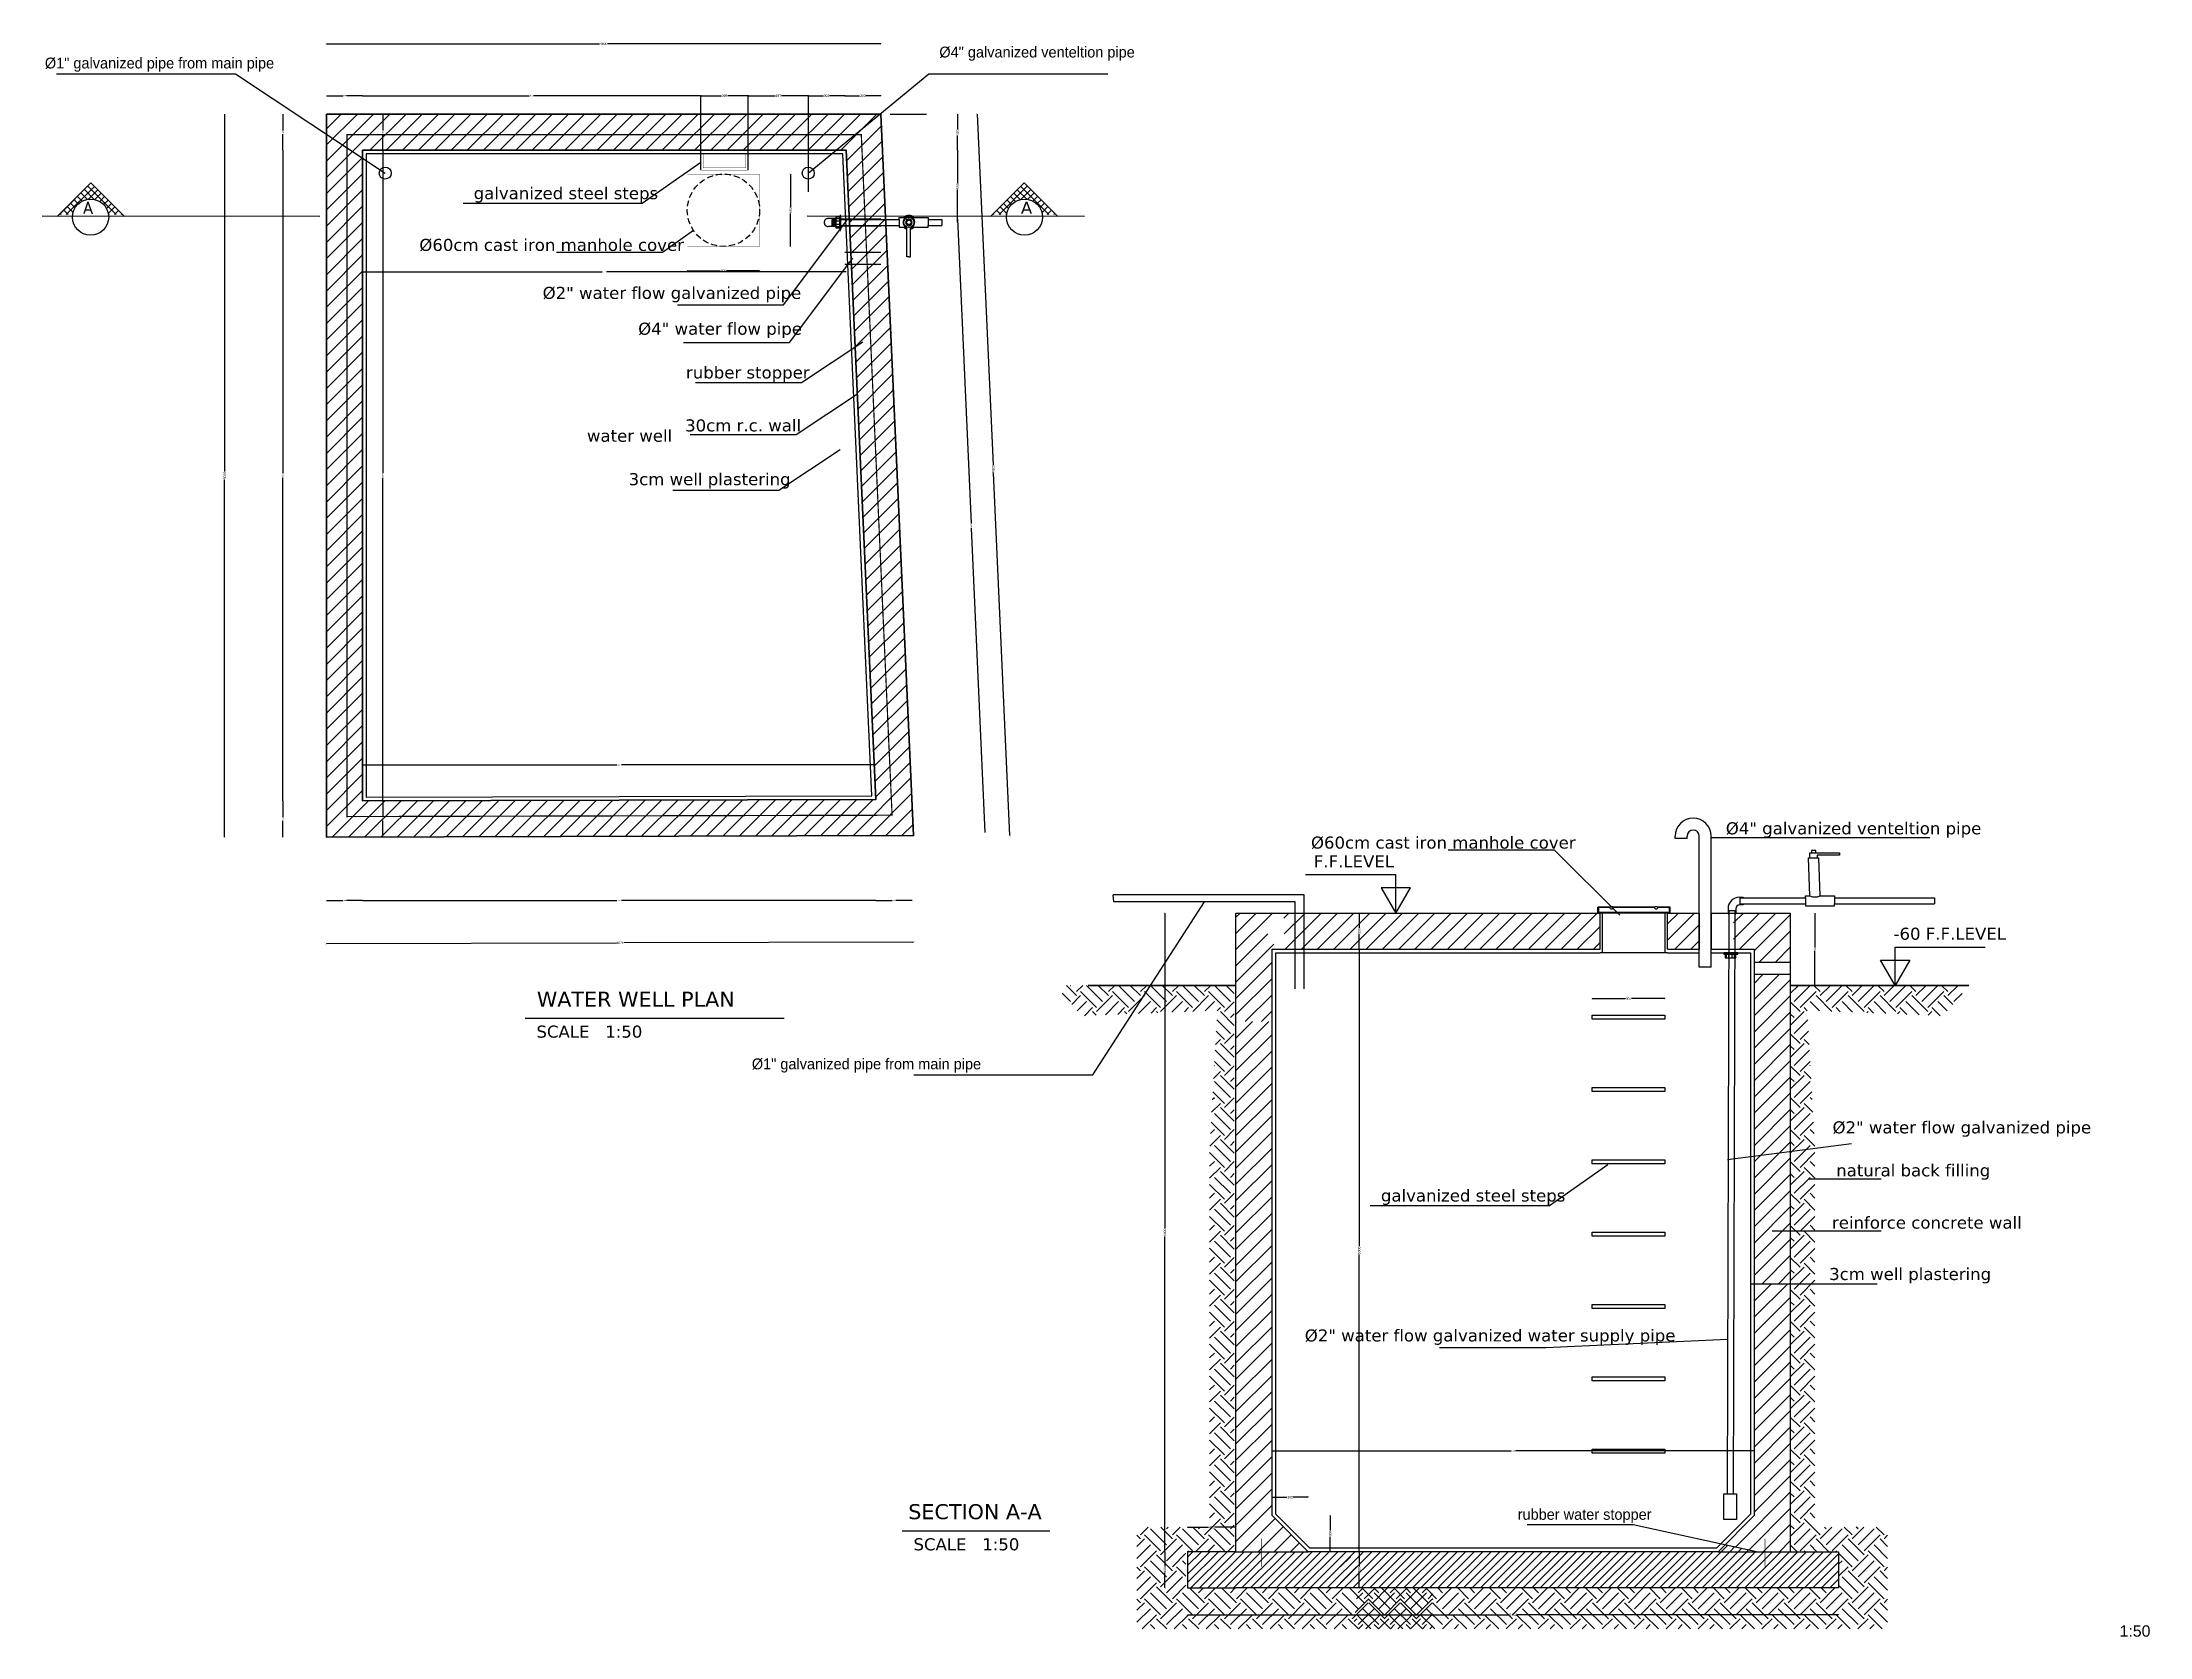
# Model space of a CAD drawing. Header units: millimetres. Extents: x 2969 to 3572, y -1471 to -565.
# Drawn here: x 2969.2 to 3144.1, y -1471.4 to -1339 of the extents above; entities that cross this region are included whole.
import ezdxf
from ezdxf.enums import TextEntityAlignment as Align

# ---------------------------------------------------------------- set-up
doc = ezdxf.new("R2010")
doc.units = ezdxf.units.MM
for name, pattern in [('Center', [200, 50, -25, 100, -25]), ('DASHED', [0.75, 0.5, -0.25]), ('Hidden', [71.4375, 47.625, -23.8125])]:
    doc.linetypes.add(name, pattern=pattern)
for name, color, linetype in [('05', 1, 'Continuous'), ('__PD2', 7, 'Continuous'), ('DIM', 4, 'Continuous'), ('ELE', 5, 'Continuous'), ('H', 8, 'Continuous'), ('HATCH', 8, 'Continuous'), ('SW', 8, 'Continuous'), ('TEXT', 7, 'Continuous'), ('TXT', 7, 'Continuous')]:
    doc.layers.add(name, color=color, linetype=linetype)
doc.layers.add('A-DETL-MLIN', color=7, linetype='Continuous', lineweight=35)
doc.layers.add('WALL', color=7, linetype='Continuous', lineweight=35)
doc.styles.add('GENERATED_STYLE_1', font='arial.ttf')
doc.styles.add('ROMAND10', font='ROMAND.shx', dxfattribs={"height": 20})
doc.styles.add('ROMANS', font='stylu.ttf')
doc.styles.add('style1-bil', font='arial.ttf')
doc.styles.add('VERDANA', font='verdana.ttf')
doc.dimstyles.new('PLAN DIN', dxfattribs={"dimtxt": 0.1, "dimasz": 0.04, "dimexe": 0.18, "dimexo": 0.0625, "dimgap": 0.04, "dimtad": 0, "dimdec": 0, "dimlfac": 100, "dimzin": 0, "dimdsep": 46, "dimtxsty": 'style1-bil', "dimblk": 'ARCHTICK', "dimcen": 0.09, "dimse1": 1, "dimse2": 1, "dimclrd": 160, "dimclrt": 7, "dimadec": 0, "dimazin": 0, "dimtfac": 1, "dimtdec": 0, "dimtofl": 0, "dimtmove": 2, "dimatfit": 3, "dimfxl": 0.18, "dimtolj": 1, "dimtzin": 0, "dimlwd": 25, "dimarcsym": 0})
doc.dimstyles.new('standard-01', dxfattribs={"dimtxt": 0.2, "dimasz": 0.12, "dimexe": 0.18, "dimexo": 0.0625, "dimgap": 0.04, "dimtad": 0, "dimzin": 0, "dimdsep": 46, "dimtxsty": 'style1-bil', "dimblk": 'ARCHTICK', "dimcen": 0.09, "dimse1": 1, "dimse2": 1, "dimclrd": 160, "dimclrt": 7, "dimadec": 0, "dimazin": 0, "dimtfac": 1, "dimtofl": 0, "dimtmove": 2, "dimatfit": 3, "dimfxl": 1, "dimtolj": 1, "dimtzin": 0, "dimlwd": 25, "dimarcsym": 2})
pattern_1 = [(45, (-140.281, -2003.4866), (-0.6735192, 0.6735192), [])]
pattern_2 = [(45, (-146.281, -2003.4866), (-0.6735192, 0.6735192), [])]
pattern_3 = [(45, (6007.2065, -2007.80595), (-0.35355339, 0.35355339), [])]

# ---------------------------------------------------------------- blocks, each defined once
blk = doc.blocks.new('_ARCHTICK')
at = {"color": 0, "linetype": 'ByBlock', "const_width": 0.15}
blk.add_lwpolyline([(-0.5, -0.5), (0.5, 0.5)], dxfattribs=at)
blk = doc.blocks.new('*D8')
at = {"layer": 'Defpoints', "color": 0, "transparency": 16777216}
for p in [(2992.79, -1339.15), (2992.79, -1339.15), (3038.79, -1339.15)]:
    blk.add_point(p, dxfattribs=at)
at = {"layer": 'DIM', "color": 160, "lineweight": 25, "transparency": 16777216}
for p, q in [((2992.79, -1339.15), (3015.45, -1339.15)), ((3038.79, -1339.15), (3016.13, -1339.15))]:
    blk.add_line(p, q, dxfattribs=at)
at = {"layer": 'DIM', "color": 160, "lineweight": 25, "transparency": 16777216, "xscale": 0.12, "yscale": 0.12, "zscale": 0.12, "rotation": 180}
blk.add_blockref('_ARCHTICK', (2992.79, -1339.15), dxfattribs=at)
at = {"layer": 'DIM', "color": 160, "lineweight": 25, "transparency": 16777216, "xscale": 0.12, "yscale": 0.12, "zscale": 0.12}
blk.add_blockref('_ARCHTICK', (3038.79, -1339.15), dxfattribs=at)
at = {"layer": 'DIM', "color": 7, "transparency": 16777216, "insert": (3015.79, -1339.15), "char_height": 0.2, "attachment_point": 5, "style": 'style1-bil'}
blk.add_mtext('\\A1;4600', dxfattribs=at)
blk = doc.blocks.new('*D9')
at = {"layer": 'Defpoints', "color": 0, "transparency": 16777216}
for p in [(2984.34, -1344.99), (2984.34, -1404.99), (2984.34, -1404.99)]:
    blk.add_point(p, dxfattribs=at)
at = {"layer": 'DIM', "color": 160, "lineweight": 25, "transparency": 16777216}
for p, q in [((2984.34, -1344.99), (2984.34, -1374.65)), ((2984.34, -1404.99), (2984.34, -1375.33))]:
    blk.add_line(p, q, dxfattribs=at)
at = {"layer": 'DIM', "color": 160, "lineweight": 25, "transparency": 16777216, "xscale": 0.12, "yscale": 0.12, "zscale": 0.12}
for p, rotation in [((2984.34, -1344.99), 90), ((2984.34, -1404.99), 270)]:
    blk.add_blockref('_ARCHTICK', p, dxfattribs=dict(at, rotation=rotation))
at = {"layer": 'DIM', "color": 7, "transparency": 16777216, "insert": (2984.34, -1374.99), "char_height": 0.2, "attachment_point": 5, "rotation": 90, "style": 'style1-bil'}
blk.add_mtext('\\A1;6000', dxfattribs=at)
blk = doc.blocks.new('*D10')
at = {"layer": 'Defpoints', "color": 0, "transparency": 16777216}
for p in [(2992.79, -1413.83), (3041.5, -1413.71), (3041.5, -1413.71)]:
    blk.add_point(p, dxfattribs=at)
at = {"layer": 'DIM', "color": 160, "lineweight": 25, "transparency": 16777216}
for p, q in [((2992.79, -1413.83), (3016.82, -1413.77)), ((3041.5, -1413.71), (3017.47, -1413.77))]:
    blk.add_line(p, q, dxfattribs=at)
at = {"layer": 'DIM', "color": 160, "lineweight": 25, "transparency": 16777216, "xscale": 0.12, "yscale": 0.12, "zscale": 0.12}
for p, rotation in [((2992.79, -1413.83), 180.1440126262291), ((3041.5, -1413.71), 0.1440126262291211)]:
    blk.add_blockref('_ARCHTICK', p, dxfattribs=dict(at, rotation=rotation))
at = {"layer": 'DIM', "color": 7, "transparency": 16777216, "insert": (3017.15, -1413.77), "char_height": 0.2, "attachment_point": 5, "rotation": 0.144, "style": 'style1-bil'}
blk.add_mtext('\\A1;4871', dxfattribs=at)
blk = doc.blocks.new('*D11')
at = {"layer": 'Defpoints', "color": 0, "transparency": 16777216}
for p in [(3046.79, -1344.99), (3046.79, -1344.99), (3049.5, -1404.86)]:
    blk.add_point(p, dxfattribs=at)
at = {"layer": 'DIM', "color": 160, "lineweight": 25, "transparency": 16777216}
for p, q in [((3046.79, -1344.99), (3048.11, -1374.09)), ((3049.5, -1404.86), (3048.14, -1374.77))]:
    blk.add_line(p, q, dxfattribs=at)
at = {"layer": 'DIM', "color": 160, "lineweight": 25, "transparency": 16777216, "xscale": 0.12, "yscale": 0.12, "zscale": 0.12}
for p, rotation in [((3046.79, -1344.99), 92.5890007931169), ((3049.5, -1404.86), 272.5890007931169)]:
    blk.add_blockref('_ARCHTICK', p, dxfattribs=dict(at, rotation=rotation))
at = {"layer": 'DIM', "color": 7, "transparency": 16777216, "insert": (3048.12, -1374.43), "char_height": 0.2, "attachment_point": 5, "rotation": 272.589, "style": 'style1-bil'}
blk.add_mtext('\\A1;5994', dxfattribs=at)
blk = doc.blocks.new('*D25')
at = {"layer": 'Defpoints', "color": 0, "transparency": 16777216}
for p in [(3071.25, -1461.29), (3074.22, -1464.29), (3076.08, -1464.29)]:
    blk.add_point(p, dxfattribs=at)
at = {"layer": 'DIM', "color": 160, "lineweight": 25, "transparency": 16777216}
for p, q in [((3076.08, -1461.29), (3076.08, -1462.53)), ((3076.08, -1464.29), (3076.08, -1463.05))]:
    blk.add_line(p, q, dxfattribs=at)
at = {"layer": 'DIM', "color": 160, "lineweight": 25, "transparency": 16777216, "xscale": 0.12, "yscale": 0.12, "zscale": 0.12}
for p, rotation in [((3076.08, -1461.29), 90), ((3076.08, -1464.29), 270)]:
    blk.add_blockref('_ARCHTICK', p, dxfattribs=dict(at, rotation=rotation))
at = {"layer": 'DIM', "color": 7, "transparency": 16777216, "insert": (3076.08, -1462.79), "char_height": 0.2, "attachment_point": 5, "rotation": 90, "style": 'style1-bil'}
blk.add_mtext('\\A1;300', dxfattribs=at)
blk = doc.blocks.new('*D26')
at = {"layer": 'Defpoints', "color": 0, "transparency": 16777216}
for p in [(3074.25, -1459.77), (3071.25, -1461.29), (3074.25, -1464.29)]:
    blk.add_point(p, dxfattribs=at)
at = {"layer": 'DIM', "color": 160, "lineweight": 25, "transparency": 16777216}
for p, q in [((3071.25, -1459.77), (3072.49, -1459.77)), ((3074.25, -1459.77), (3073.01, -1459.77))]:
    blk.add_line(p, q, dxfattribs=at)
at = {"layer": 'DIM', "color": 160, "lineweight": 25, "transparency": 16777216, "xscale": 0.12, "yscale": 0.12, "zscale": 0.12, "rotation": 180}
blk.add_blockref('_ARCHTICK', (3071.25, -1459.77), dxfattribs=at)
at = {"layer": 'DIM', "color": 160, "lineweight": 25, "transparency": 16777216, "xscale": 0.12, "yscale": 0.12, "zscale": 0.12}
blk.add_blockref('_ARCHTICK', (3074.25, -1459.77), dxfattribs=at)
at = {"layer": 'DIM', "color": 7, "transparency": 16777216, "insert": (3072.75, -1459.77), "char_height": 0.2, "attachment_point": 5, "style": 'style1-bil'}
blk.add_mtext('\\A1;300', dxfattribs=at)
blk = doc.blocks.new('*D27')
at = {"layer": 'Defpoints', "color": 0, "transparency": 16777216}
for p in [(3064.24, -1462.27), (3064.24, -1464.29), (3068.25, -1464.29)]:
    blk.add_point(p, dxfattribs=at)
at = {"layer": 'DIM', "color": 160, "lineweight": 25, "transparency": 16777216}
for p, q in [((3064.24, -1462.27), (3065.98, -1462.27)), ((3068.25, -1462.27), (3066.51, -1462.27))]:
    blk.add_line(p, q, dxfattribs=at)
at = {"layer": 'DIM', "color": 160, "lineweight": 25, "transparency": 16777216, "xscale": 0.12, "yscale": 0.12, "zscale": 0.12, "rotation": 180}
blk.add_blockref('_ARCHTICK', (3064.24, -1462.27), dxfattribs=at)
at = {"layer": 'DIM', "color": 160, "lineweight": 25, "transparency": 16777216, "xscale": 0.12, "yscale": 0.12, "zscale": 0.12}
blk.add_blockref('_ARCHTICK', (3068.25, -1462.27), dxfattribs=at)
at = {"layer": 'DIM', "color": 7, "transparency": 16777216, "insert": (3066.25, -1462.27), "char_height": 0.2, "attachment_point": 5, "style": 'style1-bil'}
blk.add_mtext('\\A1;402', dxfattribs=at)
blk = doc.blocks.new('*D28')
at = {"layer": 'Defpoints', "color": 0, "transparency": 16777216}
for p in [(3064.24, -1464.29), (3062.35, -1467.29), (3064.24, -1467.29)]:
    blk.add_point(p, dxfattribs=at)
at = {"layer": 'DIM', "color": 160, "lineweight": 25, "transparency": 16777216}
for p, q in [((3062.35, -1464.29), (3062.35, -1465.53)), ((3062.35, -1467.29), (3062.35, -1466.05))]:
    blk.add_line(p, q, dxfattribs=at)
at = {"layer": 'DIM', "color": 160, "lineweight": 25, "transparency": 16777216, "xscale": 0.12, "yscale": 0.12, "zscale": 0.12}
for p, rotation in [((3062.35, -1464.29), 90), ((3062.35, -1467.29), 270)]:
    blk.add_blockref('_ARCHTICK', p, dxfattribs=dict(at, rotation=rotation))
at = {"layer": 'DIM', "color": 7, "transparency": 16777216, "insert": (3062.35, -1465.79), "char_height": 0.2, "attachment_point": 5, "rotation": 90, "style": 'style1-bil'}
blk.add_mtext('\\A1;300', dxfattribs=at)
blk = doc.blocks.new('*D29')
at = {"layer": 'Defpoints', "color": 0, "transparency": 16777216}
for p in [(3068.25, -1411.29), (3062.35, -1464.29), (3066.44, -1464.29)]:
    blk.add_point(p, dxfattribs=at)
at = {"layer": 'DIM', "color": 160, "lineweight": 25, "transparency": 16777216}
for p, q in [((3062.35, -1411.29), (3062.35, -1437.45)), ((3062.35, -1464.29), (3062.35, -1438.13))]:
    blk.add_line(p, q, dxfattribs=at)
at = {"layer": 'DIM', "color": 160, "lineweight": 25, "transparency": 16777216, "xscale": 0.12, "yscale": 0.12, "zscale": 0.12}
for p, rotation in [((3062.35, -1411.29), 90), ((3062.35, -1464.29), 270)]:
    blk.add_blockref('_ARCHTICK', p, dxfattribs=dict(at, rotation=rotation))
at = {"layer": 'DIM', "color": 7, "transparency": 16777216, "insert": (3062.35, -1437.79), "char_height": 0.2, "attachment_point": 5, "rotation": 90, "style": 'style1-bil'}
blk.add_mtext('\\A1;5300', dxfattribs=at)
blk = doc.blocks.new('*D30')
at = {"layer": 'Defpoints', "color": 0, "transparency": 16777216}
for p in [(3078.44, -1411.29), (3078.48, -1414.29), (3078.5, -1414.29)]:
    blk.add_point(p, dxfattribs=at)
at = {"layer": 'DIM', "color": 160, "lineweight": 25, "transparency": 16777216}
for p, q in [((3078.48, -1411.29), (3078.48, -1412.53)), ((3078.48, -1414.29), (3078.48, -1413.05))]:
    blk.add_line(p, q, dxfattribs=at)
at = {"layer": 'DIM', "color": 160, "lineweight": 25, "transparency": 16777216, "xscale": 0.12, "yscale": 0.12, "zscale": 0.12}
for p, rotation in [((3078.48, -1411.29), 90), ((3078.48, -1414.29), 270)]:
    blk.add_blockref('_ARCHTICK', p, dxfattribs=dict(at, rotation=rotation))
at = {"layer": 'DIM', "color": 7, "transparency": 16777216, "insert": (3078.48, -1412.79), "char_height": 0.2, "attachment_point": 5, "rotation": 90, "style": 'style1-bil'}
blk.add_mtext('\\A1;300', dxfattribs=at)
blk = doc.blocks.new('*D31')
at = {"layer": 'Defpoints', "color": 0, "transparency": 16777216}
for p in [(3078.5, -1414.29), (3078.48, -1464.29), (3080.05, -1464.29)]:
    blk.add_point(p, dxfattribs=at)
at = {"layer": 'DIM', "color": 160, "lineweight": 25, "transparency": 16777216}
for p, q in [((3078.48, -1414.29), (3078.48, -1438.95)), ((3078.48, -1464.29), (3078.48, -1439.63))]:
    blk.add_line(p, q, dxfattribs=at)
at = {"layer": 'DIM', "color": 160, "lineweight": 25, "transparency": 16777216, "xscale": 0.12, "yscale": 0.12, "zscale": 0.12}
for p, rotation in [((3078.48, -1414.29), 90), ((3078.48, -1464.29), 270)]:
    blk.add_blockref('_ARCHTICK', p, dxfattribs=dict(at, rotation=rotation))
at = {"layer": 'DIM', "color": 7, "transparency": 16777216, "insert": (3078.48, -1439.29), "char_height": 0.2, "attachment_point": 5, "rotation": 90, "style": 'style1-bil'}
blk.add_mtext('\\A1;5000', dxfattribs=at)
blk = doc.blocks.new('*D60')
at = {"layer": 'Defpoints', "color": 0, "transparency": 16777216}
for p in [(3080.05, -1464.29), (3074.12, -1467.29), (3078.48, -1467.29)]:
    blk.add_point(p, dxfattribs=at)
at = {"layer": 'DIM', "color": 160, "lineweight": 25, "transparency": 16777216}
for p, q in [((3078.48, -1464.29), (3078.48, -1465.53)), ((3078.48, -1467.29), (3078.48, -1466.05))]:
    blk.add_line(p, q, dxfattribs=at)
at = {"layer": 'DIM', "color": 160, "lineweight": 25, "transparency": 16777216, "xscale": 0.12, "yscale": 0.12, "zscale": 0.12}
for p, rotation in [((3078.48, -1464.29), 90), ((3078.48, -1467.29), 270)]:
    blk.add_blockref('_ARCHTICK', p, dxfattribs=dict(at, rotation=rotation))
at = {"layer": 'DIM', "color": 7, "transparency": 16777216, "insert": (3078.48, -1465.79), "char_height": 0.2, "attachment_point": 5, "rotation": 90, "style": 'style1-bil'}
blk.add_mtext('\\A1;300', dxfattribs=at)
blk = doc.blocks.new('*D32')
at = {"layer": 'Defpoints', "color": 0, "transparency": 16777216}
for p in [(3064.24, -1467.29), (3118.25, -1467.29), (3064.24, -1469.53)]:
    blk.add_point(p, dxfattribs=at)
at = {"layer": 'DIM', "color": 160, "lineweight": 25, "transparency": 16777216}
for p, q in [((3064.24, -1469.53), (3090.91, -1469.53)), ((3118.25, -1469.53), (3091.58, -1469.53))]:
    blk.add_line(p, q, dxfattribs=at)
at = {"layer": 'DIM', "color": 160, "lineweight": 25, "transparency": 16777216, "xscale": 0.12, "yscale": 0.12, "zscale": 0.12, "rotation": 180}
blk.add_blockref('_ARCHTICK', (3064.24, -1469.53), dxfattribs=at)
at = {"layer": 'DIM', "color": 160, "lineweight": 25, "transparency": 16777216, "xscale": 0.12, "yscale": 0.12, "zscale": 0.12}
blk.add_blockref('_ARCHTICK', (3118.25, -1469.53), dxfattribs=at)
at = {"layer": 'DIM', "color": 7, "transparency": 16777216, "insert": (3091.25, -1469.53), "char_height": 0.2, "attachment_point": 5, "style": 'style1-bil'}
blk.add_mtext('\\A1;5402', dxfattribs=at)
blk = doc.blocks.new('*D33')
at = {"layer": 'Defpoints', "color": 0, "transparency": 16777216}
for p in [(3097.8, -1418.39), (3097.8, -1419.78), (3103.84, -1419.78)]:
    blk.add_point(p, dxfattribs=at)
at = {"layer": 'DIM', "color": 160, "lineweight": 25, "transparency": 16777216}
for p, q in [((3097.8, -1418.39), (3100.56, -1418.39)), ((3103.84, -1418.39), (3101.08, -1418.39))]:
    blk.add_line(p, q, dxfattribs=at)
at = {"layer": 'DIM', "color": 160, "lineweight": 25, "transparency": 16777216, "xscale": 0.12, "yscale": 0.12, "zscale": 0.12, "rotation": 180}
blk.add_blockref('_ARCHTICK', (3097.8, -1418.39), dxfattribs=at)
at = {"layer": 'DIM', "color": 160, "lineweight": 25, "transparency": 16777216, "xscale": 0.12, "yscale": 0.12, "zscale": 0.12}
blk.add_blockref('_ARCHTICK', (3103.84, -1418.39), dxfattribs=at)
at = {"layer": 'DIM', "color": 7, "transparency": 16777216, "insert": (3100.82, -1418.39), "char_height": 0.2, "attachment_point": 5, "style": 'style1-bil'}
blk.add_mtext('\\A1;604', dxfattribs=at)
blk = doc.blocks.new('*D61')
at = {"layer": 'Defpoints', "color": 0, "transparency": 16777216}
for p in [(3071.25, -1455.93), (3071.25, -1457.89), (3111.25, -1458.97)]:
    blk.add_point(p, dxfattribs=at)
at = {"layer": 'WALL', "color": 160, "lineweight": 25, "transparency": 16777216}
for p, q in [((3071.25, -1455.93), (3091.06, -1455.93)), ((3111.25, -1455.93), (3091.44, -1455.93))]:
    blk.add_line(p, q, dxfattribs=at)
at = {"layer": 'WALL', "color": 160, "lineweight": 25, "transparency": 16777216, "xscale": 0.04, "yscale": 0.04, "zscale": 0.04, "rotation": 180}
blk.add_blockref('_ARCHTICK', (3071.25, -1455.93), dxfattribs=at)
at = {"layer": 'WALL', "color": 160, "lineweight": 25, "transparency": 16777216, "xscale": 0.04, "yscale": 0.04, "zscale": 0.04}
blk.add_blockref('_ARCHTICK', (3111.25, -1455.93), dxfattribs=at)
at = {"layer": 'WALL', "color": 7, "transparency": 16777216, "insert": (3091.25, -1455.93), "char_height": 0.1, "attachment_point": 5, "style": 'style1-bil'}
blk.add_mtext('\\A1;4000', dxfattribs=at)
blk = doc.blocks.new('*D63')
at = {"layer": 'Defpoints', "color": 0, "transparency": 16777216}
for p in [(3114.25, -1411.29), (3114.25, -1417.29), (3116.3, -1417.29)]:
    blk.add_point(p, dxfattribs=at)
at = {"layer": 'WALL', "color": 160, "lineweight": 25, "transparency": 16777216}
for p, q in [((3116.3, -1411.29), (3116.3, -1414.14)), ((3116.3, -1417.29), (3116.3, -1414.44))]:
    blk.add_line(p, q, dxfattribs=at)
at = {"layer": 'WALL', "color": 160, "lineweight": 25, "transparency": 16777216, "xscale": 0.04, "yscale": 0.04, "zscale": 0.04}
for p, rotation in [((3116.3, -1411.29), 90), ((3116.3, -1417.29), 270)]:
    blk.add_blockref('_ARCHTICK', p, dxfattribs=dict(at, rotation=rotation))
at = {"layer": 'WALL', "color": 7, "transparency": 16777216, "insert": (3116.3, -1414.29), "char_height": 0.1, "attachment_point": 5, "rotation": 90, "style": 'style1-bil'}
blk.add_mtext('\\A1;600', dxfattribs=at)
blk = doc.blocks.new('*D50')
at = {"layer": 'Defpoints', "color": 0, "transparency": 16777216}
for p in [(3038.79, -1344.99), (3035.79, -1347.99), (3045.16, -1347.99)]:
    blk.add_point(p, dxfattribs=at)
at = {"layer": 'DIM', "color": 160, "lineweight": 25, "transparency": 16777216}
for p, q in [((3045.16, -1344.99), (3045.16, -1346.23)), ((3045.16, -1347.99), (3045.16, -1346.75))]:
    blk.add_line(p, q, dxfattribs=at)
at = {"layer": 'DIM', "color": 160, "lineweight": 25, "transparency": 16777216, "xscale": 0.12, "yscale": 0.12, "zscale": 0.12}
for p, rotation in [((3045.16, -1344.99), 90), ((3045.16, -1347.99), 270)]:
    blk.add_blockref('_ARCHTICK', p, dxfattribs=dict(at, rotation=rotation))
at = {"layer": 'DIM', "color": 7, "transparency": 16777216, "insert": (3045.16, -1346.49), "char_height": 0.2, "attachment_point": 5, "rotation": 90, "style": 'style1-bil'}
blk.add_mtext('\\A1;300', dxfattribs=at)
blk = doc.blocks.new('*D51')
at = {"layer": 'Defpoints', "color": 0, "transparency": 16777216}
for p in [(3035.79, -1347.99), (3038.79, -1353.96), (3045.16, -1353.96)]:
    blk.add_point(p, dxfattribs=at)
at = {"layer": 'DIM', "color": 160, "lineweight": 25, "transparency": 16777216}
for p, q in [((3045.16, -1347.99), (3045.16, -1350.71)), ((3045.16, -1353.96), (3045.16, -1351.24))]:
    blk.add_line(p, q, dxfattribs=at)
at = {"layer": 'DIM', "color": 160, "lineweight": 25, "transparency": 16777216, "xscale": 0.12, "yscale": 0.12, "zscale": 0.12}
for p, rotation in [((3045.16, -1347.99), 90), ((3045.16, -1353.96), 270)]:
    blk.add_blockref('_ARCHTICK', p, dxfattribs=dict(at, rotation=rotation))
at = {"layer": 'DIM', "color": 7, "transparency": 16777216, "insert": (3045.16, -1350.98), "char_height": 0.2, "attachment_point": 5, "rotation": 90, "style": 'style1-bil'}
blk.add_mtext('\\A1;598', dxfattribs=at)
blk = doc.blocks.new('*D52')
at = {"layer": 'Defpoints', "color": 0, "transparency": 16777216}
for p in [(3035.79, -1343.46), (3038.79, -1344.99), (3035.79, -1347.99)]:
    blk.add_point(p, dxfattribs=at)
at = {"layer": 'DIM', "color": 160, "lineweight": 25, "transparency": 16777216}
for p, q in [((3035.79, -1343.46), (3037.03, -1343.46)), ((3038.79, -1343.46), (3037.55, -1343.46))]:
    blk.add_line(p, q, dxfattribs=at)
at = {"layer": 'DIM', "color": 160, "lineweight": 25, "transparency": 16777216, "xscale": 0.12, "yscale": 0.12, "zscale": 0.12, "rotation": 180}
blk.add_blockref('_ARCHTICK', (3035.79, -1343.46), dxfattribs=at)
at = {"layer": 'DIM', "color": 160, "lineweight": 25, "transparency": 16777216, "xscale": 0.12, "yscale": 0.12, "zscale": 0.12}
blk.add_blockref('_ARCHTICK', (3038.79, -1343.46), dxfattribs=at)
at = {"layer": 'DIM', "color": 7, "transparency": 16777216, "insert": (3037.29, -1343.46), "char_height": 0.2, "attachment_point": 5, "style": 'style1-bil'}
blk.add_mtext('\\A1;300', dxfattribs=at)
blk = doc.blocks.new('*D53')
at = {"layer": 'Defpoints', "color": 0, "transparency": 16777216}
for p in [(3032.77, -1343.46), (3035.79, -1347.99), (3032.77, -1349.88)]:
    blk.add_point(p, dxfattribs=at)
at = {"layer": 'DIM', "color": 160, "lineweight": 25, "transparency": 16777216}
for p, q in [((3032.77, -1343.46), (3034.02, -1343.46)), ((3035.79, -1343.46), (3034.54, -1343.46))]:
    blk.add_line(p, q, dxfattribs=at)
at = {"layer": 'DIM', "color": 160, "lineweight": 25, "transparency": 16777216, "xscale": 0.12, "yscale": 0.12, "zscale": 0.12, "rotation": 180}
blk.add_blockref('_ARCHTICK', (3032.77, -1343.46), dxfattribs=at)
at = {"layer": 'DIM', "color": 160, "lineweight": 25, "transparency": 16777216, "xscale": 0.12, "yscale": 0.12, "zscale": 0.12}
blk.add_blockref('_ARCHTICK', (3035.79, -1343.46), dxfattribs=at)
at = {"layer": 'DIM', "color": 7, "transparency": 16777216, "insert": (3034.28, -1343.46), "char_height": 0.2, "attachment_point": 5, "style": 'style1-bil'}
blk.add_mtext('\\A1;302', dxfattribs=at)
blk = doc.blocks.new('*D54')
at = {"layer": 'Defpoints', "color": 0, "transparency": 16777216}
for p in [(3027.8, -1343.46), (3027.8, -1349.64), (3032.77, -1349.88)]:
    blk.add_point(p, dxfattribs=at)
at = {"layer": 'DIM', "color": 160, "lineweight": 25, "transparency": 16777216}
for p, q in [((3027.8, -1343.46), (3030.02, -1343.46)), ((3032.77, -1343.46), (3030.55, -1343.46))]:
    blk.add_line(p, q, dxfattribs=at)
at = {"layer": 'DIM', "color": 160, "lineweight": 25, "transparency": 16777216, "xscale": 0.12, "yscale": 0.12, "zscale": 0.12, "rotation": 180}
blk.add_blockref('_ARCHTICK', (3027.8, -1343.46), dxfattribs=at)
at = {"layer": 'DIM', "color": 160, "lineweight": 25, "transparency": 16777216, "xscale": 0.12, "yscale": 0.12, "zscale": 0.12}
blk.add_blockref('_ARCHTICK', (3032.77, -1343.46), dxfattribs=at)
at = {"layer": 'DIM', "color": 7, "transparency": 16777216, "insert": (3030.28, -1343.46), "char_height": 0.2, "attachment_point": 5, "style": 'style1-bil'}
blk.add_mtext('\\A1;497', dxfattribs=at)
blk = doc.blocks.new('*D55')
at = {"layer": 'Defpoints', "color": 0, "transparency": 16777216}
for p in [(3023.84, -1343.46), (3023.84, -1349.64), (3027.8, -1349.64)]:
    blk.add_point(p, dxfattribs=at)
at = {"layer": 'DIM', "color": 160, "lineweight": 25, "transparency": 16777216}
for p, q in [((3023.84, -1343.46), (3025.56, -1343.46)), ((3027.8, -1343.46), (3026.08, -1343.46))]:
    blk.add_line(p, q, dxfattribs=at)
at = {"layer": 'DIM', "color": 160, "lineweight": 25, "transparency": 16777216, "xscale": 0.12, "yscale": 0.12, "zscale": 0.12, "rotation": 180}
blk.add_blockref('_ARCHTICK', (3023.84, -1343.46), dxfattribs=at)
at = {"layer": 'DIM', "color": 160, "lineweight": 25, "transparency": 16777216, "xscale": 0.12, "yscale": 0.12, "zscale": 0.12}
blk.add_blockref('_ARCHTICK', (3027.8, -1343.46), dxfattribs=at)
at = {"layer": 'DIM', "color": 7, "transparency": 16777216, "insert": (3025.82, -1343.46), "char_height": 0.2, "attachment_point": 5, "style": 'style1-bil'}
blk.add_mtext('\\A1;395', dxfattribs=at)
blk = doc.blocks.new('*D56')
at = {"layer": 'Defpoints', "color": 0, "transparency": 16777216}
for p in [(3028.73, -1349.97), (3028.73, -1355.97), (3031.29, -1355.97)]:
    blk.add_point(p, dxfattribs=at)
at = {"layer": 'DIM', "color": 160, "lineweight": 25, "transparency": 16777216}
for p, q in [((3031.29, -1349.97), (3031.29, -1352.7)), ((3031.29, -1355.97), (3031.29, -1353.23))]:
    blk.add_line(p, q, dxfattribs=at)
at = {"layer": 'DIM', "color": 160, "lineweight": 25, "transparency": 16777216, "xscale": 0.12, "yscale": 0.12, "zscale": 0.12}
for p, rotation in [((3031.29, -1349.97), 90), ((3031.29, -1355.97), 270)]:
    blk.add_blockref('_ARCHTICK', p, dxfattribs=dict(at, rotation=rotation))
at = {"layer": 'DIM', "color": 7, "transparency": 16777216, "insert": (3031.29, -1352.97), "char_height": 0.2, "attachment_point": 5, "rotation": 90, "style": 'style1-bil'}
blk.add_mtext('\\A1;600', dxfattribs=at)
blk = doc.blocks.new('*D57')
at = {"layer": 'Defpoints', "color": 0, "transparency": 16777216}
for p in [(3022.73, -1355.97), (3028.73, -1355.97), (3022.73, -1357.99)]:
    blk.add_point(p, dxfattribs=at)
at = {"layer": 'DIM', "color": 160, "lineweight": 25, "transparency": 16777216}
for p, q in [((3022.73, -1357.99), (3025.47, -1357.99)), ((3028.73, -1357.99), (3025.99, -1357.99))]:
    blk.add_line(p, q, dxfattribs=at)
at = {"layer": 'DIM', "color": 160, "lineweight": 25, "transparency": 16777216, "xscale": 0.12, "yscale": 0.12, "zscale": 0.12, "rotation": 180}
blk.add_blockref('_ARCHTICK', (3022.73, -1357.99), dxfattribs=at)
at = {"layer": 'DIM', "color": 160, "lineweight": 25, "transparency": 16777216, "xscale": 0.12, "yscale": 0.12, "zscale": 0.12}
blk.add_blockref('_ARCHTICK', (3028.73, -1357.99), dxfattribs=at)
at = {"layer": 'DIM', "color": 7, "transparency": 16777216, "insert": (3025.73, -1357.99), "char_height": 0.2, "attachment_point": 5, "style": 'style1-bil'}
blk.add_mtext('\\A1;600', dxfattribs=at)
blk = doc.blocks.new('*D86')
at = {"layer": 'A-DETL-MLIN', "color": 160, "lineweight": 25, "transparency": 16777216}
for p, q in [((2995.79, -1343.46), (3009.62, -1343.46)), ((3023.83, -1343.46), (3010, -1343.46))]:
    blk.add_line(p, q, dxfattribs=at)
at = {"layer": 'Defpoints', "color": 0, "transparency": 16777216}
for p in [(2995.79, -1343.46), (3023.83, -1344.99), (2995.79, -1347.99)]:
    blk.add_point(p, dxfattribs=at)
at = {"layer": 'A-DETL-MLIN', "color": 160, "lineweight": 25, "transparency": 16777216, "xscale": 0.04, "yscale": 0.04, "zscale": 0.04, "rotation": 180}
blk.add_blockref('_ARCHTICK', (2995.79, -1343.46), dxfattribs=at)
at = {"layer": 'A-DETL-MLIN', "color": 160, "lineweight": 25, "transparency": 16777216, "xscale": 0.04, "yscale": 0.04, "zscale": 0.04}
blk.add_blockref('_ARCHTICK', (3023.83, -1343.46), dxfattribs=at)
at = {"layer": 'A-DETL-MLIN', "color": 7, "transparency": 16777216, "insert": (3009.81, -1343.46), "char_height": 0.1, "attachment_point": 5, "style": 'style1-bil'}
blk.add_mtext('\\A1;2804', dxfattribs=at)
blk = doc.blocks.new('*D87')
at = {"layer": 'A-DETL-MLIN', "color": 160, "lineweight": 25, "transparency": 16777216}
for p, q in [((2992.79, -1343.46), (2994.14, -1343.46)), ((2995.79, -1343.46), (2994.44, -1343.46))]:
    blk.add_line(p, q, dxfattribs=at)
at = {"layer": 'Defpoints', "color": 0, "transparency": 16777216}
for p in [(2992.79, -1343.46), (2992.79, -1344.99), (2995.79, -1347.99)]:
    blk.add_point(p, dxfattribs=at)
at = {"layer": 'A-DETL-MLIN', "color": 160, "lineweight": 25, "transparency": 16777216, "xscale": 0.04, "yscale": 0.04, "zscale": 0.04, "rotation": 180}
blk.add_blockref('_ARCHTICK', (2992.79, -1343.46), dxfattribs=at)
at = {"layer": 'A-DETL-MLIN', "color": 160, "lineweight": 25, "transparency": 16777216, "xscale": 0.04, "yscale": 0.04, "zscale": 0.04}
blk.add_blockref('_ARCHTICK', (2995.79, -1343.46), dxfattribs=at)
at = {"layer": 'A-DETL-MLIN', "color": 7, "transparency": 16777216, "insert": (2994.29, -1343.46), "char_height": 0.1, "attachment_point": 5, "style": 'style1-bil'}
blk.add_mtext('\\A1;300', dxfattribs=at)
blk = doc.blocks.new('*D88')
at = {"layer": 'A-DETL-MLIN', "color": 160, "lineweight": 25, "transparency": 16777216}
for p, q in [((2989.18, -1344.99), (2989.18, -1346.34)), ((2989.18, -1347.99), (2989.18, -1346.64))]:
    blk.add_line(p, q, dxfattribs=at)
at = {"layer": 'Defpoints', "color": 0, "transparency": 16777216}
for p in [(3000.77, -1344.99), (2989.18, -1347.99), (3000.77, -1347.99)]:
    blk.add_point(p, dxfattribs=at)
at = {"layer": 'A-DETL-MLIN', "color": 160, "lineweight": 25, "transparency": 16777216, "xscale": 0.04, "yscale": 0.04, "zscale": 0.04}
for p, rotation in [((2989.18, -1344.99), 90), ((2989.18, -1347.99), 270)]:
    blk.add_blockref('_ARCHTICK', p, dxfattribs=dict(at, rotation=rotation))
at = {"layer": 'A-DETL-MLIN', "color": 7, "transparency": 16777216, "insert": (2989.18, -1346.49), "char_height": 0.1, "attachment_point": 5, "rotation": 90, "style": 'style1-bil'}
blk.add_mtext('\\A1;300', dxfattribs=at)
blk = doc.blocks.new('*D89')
at = {"layer": 'A-DETL-MLIN', "color": 160, "lineweight": 25, "transparency": 16777216}
for p, q in [((2989.18, -1347.99), (2989.18, -1374.79)), ((2989.18, -1401.98), (2989.18, -1375.17))]:
    blk.add_line(p, q, dxfattribs=at)
at = {"layer": 'Defpoints', "color": 0, "transparency": 16777216}
for p in [(3000.77, -1347.99), (2989.18, -1401.98), (2995.79, -1401.98)]:
    blk.add_point(p, dxfattribs=at)
at = {"layer": 'A-DETL-MLIN', "color": 160, "lineweight": 25, "transparency": 16777216, "xscale": 0.04, "yscale": 0.04, "zscale": 0.04}
for p, rotation in [((2989.18, -1347.99), 90), ((2989.18, -1401.98), 270)]:
    blk.add_blockref('_ARCHTICK', p, dxfattribs=dict(at, rotation=rotation))
at = {"layer": 'A-DETL-MLIN', "color": 7, "transparency": 16777216, "insert": (2989.18, -1374.98), "char_height": 0.1, "attachment_point": 5, "rotation": 90, "style": 'style1-bil'}
blk.add_mtext('\\A1;5399', dxfattribs=at)
blk = doc.blocks.new('*D90')
at = {"layer": 'A-DETL-MLIN', "color": 160, "lineweight": 25, "transparency": 16777216}
for p, q in [((2989.18, -1401.98), (2989.18, -1403.33)), ((2989.18, -1404.98), (2989.18, -1403.63))]:
    blk.add_line(p, q, dxfattribs=at)
at = {"layer": 'Defpoints', "color": 0, "transparency": 16777216}
for p in [(2995.79, -1401.98), (2989.18, -1404.98), (2995.8, -1404.98)]:
    blk.add_point(p, dxfattribs=at)
at = {"layer": 'A-DETL-MLIN', "color": 160, "lineweight": 25, "transparency": 16777216, "xscale": 0.04, "yscale": 0.04, "zscale": 0.04}
for p, rotation in [((2989.18, -1401.98), 90), ((2989.18, -1404.98), 270)]:
    blk.add_blockref('_ARCHTICK', p, dxfattribs=dict(at, rotation=rotation))
at = {"layer": 'A-DETL-MLIN', "color": 7, "transparency": 16777216, "insert": (2989.18, -1403.48), "char_height": 0.1, "attachment_point": 5, "rotation": 90, "style": 'style1-bil'}
blk.add_mtext('\\A1;300', dxfattribs=at)
blk = doc.blocks.new('*D91')
at = {"layer": 'A-DETL-MLIN', "color": 160, "lineweight": 25, "transparency": 16777216}
for p, q in [((2992.79, -1410.25), (2994.14, -1410.25)), ((2995.79, -1410.25), (2994.44, -1410.25))]:
    blk.add_line(p, q, dxfattribs=at)
at = {"layer": 'Defpoints', "color": 0, "transparency": 16777216}
for p in [(2992.79, -1401.09), (2995.79, -1401.09), (2995.79, -1410.25)]:
    blk.add_point(p, dxfattribs=at)
at = {"layer": 'A-DETL-MLIN', "color": 160, "lineweight": 25, "transparency": 16777216, "xscale": 0.04, "yscale": 0.04, "zscale": 0.04, "rotation": 180}
blk.add_blockref('_ARCHTICK', (2992.79, -1410.25), dxfattribs=at)
at = {"layer": 'A-DETL-MLIN', "color": 160, "lineweight": 25, "transparency": 16777216, "xscale": 0.04, "yscale": 0.04, "zscale": 0.04}
blk.add_blockref('_ARCHTICK', (2995.79, -1410.25), dxfattribs=at)
at = {"layer": 'A-DETL-MLIN', "color": 7, "transparency": 16777216, "insert": (2994.29, -1410.25), "char_height": 0.1, "attachment_point": 5, "style": 'style1-bil'}
blk.add_mtext('\\A1;300', dxfattribs=at)
blk = doc.blocks.new('*D92')
at = {"layer": 'A-DETL-MLIN', "color": 160, "lineweight": 25, "transparency": 16777216}
for p, q in [((2995.79, -1410.25), (3016.88, -1410.25)), ((3038.36, -1410.25), (3017.27, -1410.25))]:
    blk.add_line(p, q, dxfattribs=at)
at = {"layer": 'Defpoints', "color": 0, "transparency": 16777216}
for p in [(2995.79, -1401.09), (3038.36, -1401.87), (3038.36, -1410.25)]:
    blk.add_point(p, dxfattribs=at)
at = {"layer": 'A-DETL-MLIN', "color": 160, "lineweight": 25, "transparency": 16777216, "xscale": 0.04, "yscale": 0.04, "zscale": 0.04, "rotation": 180}
blk.add_blockref('_ARCHTICK', (2995.79, -1410.25), dxfattribs=at)
at = {"layer": 'A-DETL-MLIN', "color": 160, "lineweight": 25, "transparency": 16777216, "xscale": 0.04, "yscale": 0.04, "zscale": 0.04}
blk.add_blockref('_ARCHTICK', (3038.36, -1410.25), dxfattribs=at)
at = {"layer": 'A-DETL-MLIN', "color": 7, "transparency": 16777216, "insert": (3017.08, -1410.25), "char_height": 0.1, "attachment_point": 5, "style": 'style1-bil'}
blk.add_mtext('\\A1;4257', dxfattribs=at)
blk = doc.blocks.new('*D93')
at = {"layer": 'A-DETL-MLIN', "color": 160, "lineweight": 25, "transparency": 16777216}
for p, q in [((3038.36, -1410.25), (3039.72, -1410.25)), ((3041.38, -1410.25), (3040.02, -1410.25))]:
    blk.add_line(p, q, dxfattribs=at)
at = {"layer": 'Defpoints', "color": 0, "transparency": 16777216}
for p in [(3038.36, -1401.87), (3041.38, -1402.15), (3041.38, -1410.25)]:
    blk.add_point(p, dxfattribs=at)
at = {"layer": 'A-DETL-MLIN', "color": 160, "lineweight": 25, "transparency": 16777216, "xscale": 0.04, "yscale": 0.04, "zscale": 0.04, "rotation": 180}
blk.add_blockref('_ARCHTICK', (3038.36, -1410.25), dxfattribs=at)
at = {"layer": 'A-DETL-MLIN', "color": 160, "lineweight": 25, "transparency": 16777216, "xscale": 0.04, "yscale": 0.04, "zscale": 0.04}
blk.add_blockref('_ARCHTICK', (3041.38, -1410.25), dxfattribs=at)
at = {"layer": 'A-DETL-MLIN', "color": 7, "transparency": 16777216, "insert": (3039.87, -1410.25), "char_height": 0.1, "attachment_point": 5, "style": 'style1-bil'}
blk.add_mtext('\\A1;302', dxfattribs=at)
blk = doc.blocks.new('*D94')
at = {"layer": 'A-DETL-MLIN', "color": 160, "lineweight": 25, "transparency": 16777216}
for p, q in [((2997.46, -1344.99), (2997.46, -1346.34)), ((2997.46, -1347.99), (2997.46, -1346.64))]:
    blk.add_line(p, q, dxfattribs=at)
at = {"layer": 'Defpoints', "color": 0, "transparency": 16777216}
for p in [(3000.17, -1344.99), (2997.46, -1347.99), (3000.17, -1347.99)]:
    blk.add_point(p, dxfattribs=at)
at = {"layer": 'A-DETL-MLIN', "color": 160, "lineweight": 25, "transparency": 16777216, "xscale": 0.04, "yscale": 0.04, "zscale": 0.04}
for p, rotation in [((2997.46, -1344.99), 90), ((2997.46, -1347.99), 270)]:
    blk.add_blockref('_ARCHTICK', p, dxfattribs=dict(at, rotation=rotation))
at = {"layer": 'A-DETL-MLIN', "color": 7, "transparency": 16777216, "insert": (2997.46, -1346.49), "char_height": 0.1, "attachment_point": 5, "rotation": 90, "style": 'style1-bil'}
blk.add_mtext('\\A1;300', dxfattribs=at)
blk = doc.blocks.new('*D95')
at = {"layer": 'A-DETL-MLIN', "color": 160, "lineweight": 25, "transparency": 16777216}
for p, q in [((2997.46, -1347.99), (2997.46, -1374.78)), ((2997.46, -1401.95), (2997.46, -1375.16))]:
    blk.add_line(p, q, dxfattribs=at)
at = {"layer": 'Defpoints', "color": 0, "transparency": 16777216}
for p in [(3000.17, -1347.99), (2997.46, -1401.95), (3006.44, -1401.95)]:
    blk.add_point(p, dxfattribs=at)
at = {"layer": 'A-DETL-MLIN', "color": 160, "lineweight": 25, "transparency": 16777216, "xscale": 0.04, "yscale": 0.04, "zscale": 0.04}
for p, rotation in [((2997.46, -1347.99), 90), ((2997.46, -1401.95), 270)]:
    blk.add_blockref('_ARCHTICK', p, dxfattribs=dict(at, rotation=rotation))
at = {"layer": 'A-DETL-MLIN', "color": 7, "transparency": 16777216, "insert": (2997.46, -1374.97), "char_height": 0.1, "attachment_point": 5, "rotation": 90, "style": 'style1-bil'}
blk.add_mtext('\\A1;5397', dxfattribs=at)
blk = doc.blocks.new('*D96')
at = {"layer": 'A-DETL-MLIN', "color": 160, "lineweight": 25, "transparency": 16777216}
for p, q in [((2997.46, -1401.95), (2997.46, -1403.3)), ((2997.46, -1404.96), (2997.46, -1403.6))]:
    blk.add_line(p, q, dxfattribs=at)
at = {"layer": 'Defpoints', "color": 0, "transparency": 16777216}
for p in [(3006.44, -1401.95), (2997.46, -1404.96), (3005.39, -1404.96)]:
    blk.add_point(p, dxfattribs=at)
at = {"layer": 'A-DETL-MLIN', "color": 160, "lineweight": 25, "transparency": 16777216, "xscale": 0.04, "yscale": 0.04, "zscale": 0.04}
for p, rotation in [((2997.46, -1401.95), 90), ((2997.46, -1404.96), 270)]:
    blk.add_blockref('_ARCHTICK', p, dxfattribs=dict(at, rotation=rotation))
at = {"layer": 'A-DETL-MLIN', "color": 7, "transparency": 16777216, "insert": (2997.46, -1403.45), "char_height": 0.1, "attachment_point": 5, "rotation": 90, "style": 'style1-bil'}
blk.add_mtext('\\A1;300', dxfattribs=at)
blk = doc.blocks.new('*D58')
at = {"layer": 'A-DETL-MLIN', "color": 160, "lineweight": 25, "transparency": 16777216}
for p, q in [((2995.79, -1399), (3016.88, -1399)), ((3038.36, -1399), (3017.27, -1399))]:
    blk.add_line(p, q, dxfattribs=at)
at = {"layer": 'Defpoints', "color": 0, "transparency": 16777216}
for p in [(3038.36, -1399), (2995.79, -1401.98), (3038.36, -1401.87)]:
    blk.add_point(p, dxfattribs=at)
at = {"layer": 'A-DETL-MLIN', "color": 160, "lineweight": 25, "transparency": 16777216, "xscale": 0.04, "yscale": 0.04, "zscale": 0.04, "rotation": 180}
blk.add_blockref('_ARCHTICK', (2995.79, -1399), dxfattribs=at)
at = {"layer": 'A-DETL-MLIN', "color": 160, "lineweight": 25, "transparency": 16777216, "xscale": 0.04, "yscale": 0.04, "zscale": 0.04}
blk.add_blockref('_ARCHTICK', (3038.36, -1399), dxfattribs=at)
at = {"layer": 'A-DETL-MLIN', "color": 7, "transparency": 16777216, "insert": (3017.08, -1399), "char_height": 0.1, "attachment_point": 5, "style": 'style1-bil'}
blk.add_mtext('\\A1;4257', dxfattribs=at)
blk = doc.blocks.new('*D97')
at = {"layer": 'A-DETL-MLIN', "color": 160, "lineweight": 25, "transparency": 16777216}
for p, q in [((3045.15, -1353.7), (3046.29, -1378.96)), ((3047.45, -1404.6), (3046.31, -1379.34))]:
    blk.add_line(p, q, dxfattribs=at)
at = {"layer": 'Defpoints', "color": 0, "transparency": 16777216}
for p in [(3039.2, -1353.97), (3041.5, -1404.86), (3047.45, -1404.6)]:
    blk.add_point(p, dxfattribs=at)
at = {"layer": 'A-DETL-MLIN', "color": 160, "lineweight": 25, "transparency": 16777216, "xscale": 0.04, "yscale": 0.04, "zscale": 0.04}
for p, rotation in [((3045.15, -1353.7), 92.5890007931156), ((3047.45, -1404.6), 272.5890007931156)]:
    blk.add_blockref('_ARCHTICK', p, dxfattribs=dict(at, rotation=rotation))
at = {"layer": 'A-DETL-MLIN', "color": 7, "transparency": 16777216, "insert": (3046.3, -1379.15), "char_height": 0.1, "attachment_point": 5, "rotation": 272.589, "style": 'style1-bil'}
blk.add_mtext('\\A1;5095', dxfattribs=at)
blk = doc.blocks.new('*D98')
at = {"layer": 'A-DETL-MLIN', "color": 160, "lineweight": 25, "transparency": 16777216}
for p, q in [((2995.79, -1358.07), (3015.67, -1358.07)), ((3035.92, -1358.07), (3016.05, -1358.07))]:
    blk.add_line(p, q, dxfattribs=at)
at = {"layer": 'Defpoints', "color": 0, "transparency": 16777216}
for p in [(2995.79, -1347.99), (3035.92, -1347.99), (3035.92, -1358.07)]:
    blk.add_point(p, dxfattribs=at)
at = {"layer": 'A-DETL-MLIN', "color": 160, "lineweight": 25, "transparency": 16777216, "xscale": 0.04, "yscale": 0.04, "zscale": 0.04, "rotation": 180}
blk.add_blockref('_ARCHTICK', (2995.79, -1358.07), dxfattribs=at)
at = {"layer": 'A-DETL-MLIN', "color": 160, "lineweight": 25, "transparency": 16777216, "xscale": 0.04, "yscale": 0.04, "zscale": 0.04}
blk.add_blockref('_ARCHTICK', (3035.92, -1358.07), dxfattribs=at)
at = {"layer": 'A-DETL-MLIN', "color": 7, "transparency": 16777216, "insert": (3015.86, -1358.07), "char_height": 0.1, "attachment_point": 5, "style": 'style1-bil'}
blk.add_mtext('\\A1;4013', dxfattribs=at)

msp = doc.modelspace()

# ---------------------------------------------------------------- hatches: boundary and pattern name
at = {"layer": 'H', "linetype": 'Hidden'}
h = msp.add_hatch(dxfattribs=at)
h.set_pattern_fill('EARTH', color=256, scale=7.5, angle=45, style=0)
h.set_pattern_definition([(135, (378.524, -2007.806), (-2e-16, 2.6516504), [1.875, -1.875]), (135, (379.0212, -2007.3088), (-2e-16, 2.6516504), [1.875, -1.875]), (135, (379.5184, -2006.8116), (-2e-16, 2.6516504), [1.875, -1.875]), (45, (379.5184, -2006.4801), (2.6516504, 4e-16), [1.875, -1.875]), (45, (379.0212, -2005.983), (2.6516504, 4e-16), [1.875, -1.875]), (45, (378.524, -2005.4858), (2.6516504, 4e-16), [1.875, -1.875])])
h.paths.add_polyline_path([(3066.063, -1430.841), (3066.706, -1419.368), (3055.427, -1419.818), (3053.287, -1417.291), (3068.109, -1417.291), (3068.109, -1437.674), (3066.063, -1437.674)])
h.paths.add_polyline_path([(3068.109, -1442.056), (3066.063, -1442.056), (3066.063, -1437.674), (3068.109, -1437.674)])
h.paths.add_polyline_path([(3066.063, -1442.056), (3068.109, -1442.056), (3068.109, -1464.291), (3064.109, -1464.291), (3064.109, -1467.291), (3068.109, -1467.291), (3084.599, -1467.291), (3084.599, -1470.7), (3060.037, -1470.7), (3060.037, -1462.25), (3066.063, -1462.25)])
h = msp.add_hatch(dxfattribs=at)
h.set_pattern_fill('EARTH', color=256, scale=7.5, angle=45, style=0)
h.set_pattern_definition([(45, (5803.8388, -2007.806), (2e-16, 2.6516504), [1.875, -1.875]), (45, (5803.3416, -2007.3088), (2e-16, 2.6516504), [1.875, -1.875]), (45, (5802.8444, -2006.8116), (2e-16, 2.6516504), [1.875, -1.875]), (135, (5802.8444, -2006.4801), (-2.6516504, 4e-16), [1.875, -1.875]), (135, (5803.3416, -2005.983), (-2.6516504, 4e-16), [1.875, -1.875]), (135, (5803.8388, -2005.4858), (-2.6516504, 4e-16), [1.875, -1.875])])
h.paths.add_polyline_path([(3116.3, -1430.841), (3115.657, -1419.368), (3126.936, -1419.818), (3129.076, -1417.291), (3114.254, -1417.291), (3114.254, -1437.674), (3116.3, -1437.674)])
h.paths.add_polyline_path([(3114.254, -1442.056), (3116.3, -1442.056), (3116.3, -1437.674), (3114.254, -1437.674)])
h.paths.add_polyline_path([(3116.3, -1442.056), (3114.254, -1442.056), (3114.254, -1464.291), (3118.254, -1464.291), (3118.254, -1467.291), (3114.254, -1467.291), (3078.358, -1467.291), (3077.985, -1470.7), (3122.326, -1470.7), (3122.326, -1462.25), (3116.3, -1462.25)])
at = {"layer": 'HATCH'}
h = msp.add_hatch(dxfattribs=at)
h.set_pattern_fill('ANSI31', color=256, scale=0.3, style=0)
h.set_pattern_definition([(45, (-346.3282, -1878.0905), (-0.6735192, 0.6735192), [])])
h.paths.add_polyline_path([(2992.791, -1344.987), (2992.791, -1404.987), (3041.499, -1404.865), (3038.791, -1344.987)])
h.paths.add_polyline_path([(2995.791, -1347.987), (2995.791, -1401.98), (3038.36, -1401.873), (3035.924, -1347.987)], flags=16)
h = msp.add_hatch(dxfattribs=at)
h.set_pattern_fill('ANSI31', color=256, scale=0.3, style=0)
h.set_pattern_definition(pattern_2)
h.paths.add_polyline_path([(3070.905, -1413.873), (3070.905, -1411.709), (3072.255, -1411.709), (3072.255, -1413.873)], flags=16)
h.paths.add_polyline_path([(3068.254, -1411.291), (3068.254, -1420.291), (3071.254, -1420.291), (3071.254, -1414.291), (3098.474, -1414.291), (3098.474, -1411.791), (3098.274, -1411.791), (3098.274, -1411.291)])
h = msp.add_hatch(dxfattribs=at)
h.set_pattern_fill('ANSI31', color=256, scale=0.3, style=0)
h.set_pattern_definition(pattern_2)
h.paths.add_polyline_path([(3106.694, -1411.291), (3104.274, -1411.291), (3104.274, -1411.791), (3104.074, -1411.791), (3104.074, -1414.291), (3106.694, -1414.291)])
h = msp.add_hatch(dxfattribs=at)
h.set_pattern_fill('ANSI31', color=256, scale=0.3, style=0)
h.set_pattern_definition(pattern_2)
h.paths.add_polyline_path([(3111.254, -1414.291), (3111.254, -1415.369), (3114.254, -1415.369), (3114.254, -1411.291), (3109.614, -1411.291), (3109.614, -1411.353), (3109.545, -1411.353), (3109.545, -1414.291)])
h = msp.add_hatch(dxfattribs=at)
h.set_pattern_fill('ANSI31', color=256, scale=0.3, style=0)
h.set_pattern_definition(pattern_2)
h.paths.add_polyline_path([(3114.254, -1416.369), (3111.254, -1416.369), (3111.254, -1442.056), (3114.254, -1442.056)])
h = msp.add_hatch(dxfattribs=at)
h.set_pattern_fill('ANSI31', color=256, scale=0.3, style=0)
h.set_pattern_definition(pattern_1)
h.paths.add_polyline_path([(3068.254, -1420.291), (3068.254, -1421.291), (3071.254, -1421.291), (3071.254, -1420.291)])
h = msp.add_hatch(dxfattribs=at)
h.set_pattern_fill('ANSI31', color=256, scale=0.3, style=0)
h.set_pattern_definition(pattern_1)
h.paths.add_polyline_path([(3068.254, -1421.291), (3068.254, -1464.291), (3074.216, -1464.291), (3071.254, -1461.291), (3071.254, -1421.291)])
h = msp.add_hatch(dxfattribs=at)
h.set_pattern_fill('ANSI31', color=256, scale=0.3, style=0)
h.set_pattern_definition([(45, (3221.0743, -1456.2507), (-0.673519, 0.673519), [])])
h.paths.add_polyline_path([(3114.254, -1442.056), (3111.254, -1442.056), (3111.254, -1461.291), (3108.852, -1463.693), (3111.592, -1464.291), (3114.254, -1464.291)])
h = msp.add_hatch(dxfattribs=at)
h.set_pattern_fill('ANSI31', color=256, scale=0.3, style=0)
h.set_pattern_definition(pattern_1)
h.paths.add_polyline_path([(3076.905, -1466.873), (3076.905, -1464.709), (3078.255, -1464.709), (3078.255, -1466.873)])
at = {"layer": 'SW'}
h = msp.add_hatch(dxfattribs=at)
h.set_pattern_fill('ANSI31', color=256, scale=4, style=0)
h.set_pattern_definition(pattern_3)
h.paths.add_polyline_path([(3108.852, -1463.693), (3108.254, -1464.291), (3111.592, -1464.291)])
h = msp.add_hatch(dxfattribs=at)
h.set_pattern_fill('ANSI31', color=256, scale=4, style=0)
h.set_pattern_definition(pattern_3)
h.paths.add_polyline_path([(3114.254, -1467.291), (3118.254, -1467.291), (3118.254, -1464.291), (3114.254, -1464.291), (3108.254, -1464.291), (3074.254, -1464.291), (3068.254, -1464.291), (3064.239, -1464.291), (3064.239, -1467.291), (3068.254, -1467.291)])
h.paths.add_polyline_path([(3078.687, -1466.073), (3078.687, -1465.507), (3078.275, -1465.507), (3078.275, -1466.073)], flags=24)
at = {"layer": 'TEXT'}
h = msp.add_hatch(dxfattribs=at)
h.set_pattern_fill('NET', color=256, scale=3.223326, angle=945, style=0)
h.set_pattern_definition([(45, (-22247.04726, -26872.985), (-0.284904484, 0.284904484), []), (135, (-22247.04726, -26872.985), (-0.284904484, -0.284904484), [])])
h.paths.add_polyline_path([(2971.325, -1352.56), (2970.576, -1353.31), (2971.325, -1353.309)])
h.paths.add_polyline_path([(2972.292, -1352.351), (2972.292, -1351.593), (2971.325, -1352.56), (2971.325, -1353.309), (2971.732, -1353.309, -0.191632)])
h.paths.add_polyline_path([(2973.216, -1350.67), (2972.292, -1351.593), (2972.292, -1352.351, -0.1672042), (2973.216, -1352.033)])
h.paths.add_polyline_path([(2973.216, -1350.67), (2973.216, -1352.033, -0.3702368), (2974.699, -1353.306), (2975.851, -1353.305)])
h = msp.add_hatch(dxfattribs=at)
h.set_pattern_fill('NET', color=256, scale=3.223326, angle=945, style=0)
h.set_pattern_definition([(135, (28270.9734, -26872.985), (0.284904484, 0.284904484), []), (45, (28270.9734, -26872.985), (0.284904484, -0.284904484), [])])
h.paths.add_polyline_path([(3052.601, -1352.56), (3053.35, -1353.31), (3052.601, -1353.309)])
h.paths.add_polyline_path([(3051.634, -1352.351), (3051.634, -1351.593), (3052.601, -1352.56), (3052.601, -1353.309), (3052.194, -1353.309, 0.191632)])
h.paths.add_polyline_path([(3050.71, -1350.67), (3051.634, -1351.593), (3051.634, -1352.351, 0.1672042), (3050.71, -1352.033)])
h.paths.add_polyline_path([(3050.71, -1350.67), (3050.71, -1352.033, 0.3702368), (3049.227, -1353.306), (3048.075, -1353.305)])

# ---------------------------------------------------------------- linework, layer by layer
at = {"layer": '05'}
for p, q in [((3068.254, -1411.291), (3098.474, -1411.291)), ((3068.254, -1420.291), (3068.254, -1411.291)), ((3098.274, -1411.291), (3098.274, -1410.791)), ((3099.274, -1410.791), (3098.274, -1410.791)), ((3098.474, -1411.291), (3098.274, -1411.291)), ((3098.474, -1414.291), (3098.474, -1411.291)), ((3098.474, -1411.291), (3098.474, -1411.291)), ((3098.675, -1411.291), (3098.474, -1411.291)), ((3102.964, -1410.791), (3099.583, -1410.791)), ((3104.074, -1414.291), (3104.074, -1411.291)), ((3104.074, -1411.291), (3106.694, -1411.291)), ((3104.074, -1411.291), (3104.074, -1411.291)), ((3104.274, -1411.291), (3104.074, -1411.291)), ((3104.274, -1411.291), (3104.274, -1410.791)), ((3107.694, -1411.291), (3114.254, -1411.291)), ((3109.669, -1411.096), (3109.169, -1411.096)), ((3114.254, -1411.291), (3114.254, -1464.291)), ((3071.254, -1414.291), (3098.474, -1414.291)), ((3071.254, -1420.291), (3071.254, -1414.291)), ((3104.074, -1414.291), (3106.694, -1414.291)), ((3107.694, -1414.291), (3111.254, -1414.291)), ((3111.254, -1414.291), (3111.254, -1461.291)), ((3068.254, -1434.291), (3068.254, -1420.291)), ((3071.254, -1461.291), (3071.254, -1420.291)), ((3068.254, -1464.291), (3068.254, -1434.291)), ((3071.254, -1461.291), (3074.254, -1464.291)), ((3071.554, -1461.167), (3074.378, -1463.991)), ((3111.254, -1461.291), (3108.254, -1464.291)), ((3068.254, -1464.291), (3064.239, -1464.291)), ((3064.239, -1464.291), (3064.239, -1467.291)), ((3108.254, -1464.291), (3074.254, -1464.291)), ((3114.254, -1464.291), (3118.254, -1464.291)), ((3118.254, -1464.291), (3118.254, -1467.291)), ((3064.239, -1467.291), (3068.254, -1467.291)), ((3114.254, -1467.291), (3068.254, -1467.291)), ((3118.254, -1467.291), (3114.254, -1467.291))]:
    msp.add_line(p, q, dxfattribs=at)
for points in [[(3103.274, -1410.791), (3104.208, -1410.791), (3104.208, -1411.247), (3098.352, -1411.247), (3098.352, -1410.791), (3099.274, -1410.791)], [(3099.583, -1410.791), (3102.964, -1410.791)]]:
    msp.add_lwpolyline(points, dxfattribs=at)
at = {"layer": '05', "const_width": 0.05}
for points in [[(3070.388, -1463.202), (3070.388, -1465.522)], [(3112.152, -1463.202), (3112.152, -1465.522)]]:
    msp.add_lwpolyline(points, dxfattribs=at)
at = {"layer": '05'}
for centre, radius, start, end in [((3099.429, -1410.791), 0.155, 180, 0), ((3099.439, -1411.084), 0.309, 59.98344, 119.27911), ((3103.119, -1410.791), 0.155, 180, 0), ((3103.121, -1411.084), 0.309, 60.72089, 120.01656)]:
    msp.add_arc(centre, radius, start, end, dxfattribs=at)
at = {"layer": 'DIM', "linetype": 'DASHED', "const_width": 0.1}
msp.add_lwpolyline([(2994.49, -1346.686), (2994.49, -1403.284), (3039.722, -1403.17), (3037.167, -1346.686)], close=True, dxfattribs=at)
at = {"layer": 'ELE', "color": 1, "linetype": 'Center'}
for p, q in [((2992.226, -1353.49), (2969.197, -1353.467)), ((3055.694, -1353.49), (3032.665, -1353.467))]:
    msp.add_line(p, q, dxfattribs=at)
at = {"layer": 'H', "linetype": 'Hidden'}
for p, q in [((3023.826, -1343.456), (3023.826, -1349.624)), ((3027.762, -1343.456), (3027.762, -1349.624)), ((3032.766, -1343.519), (3032.766, -1351.447)), ((3035.061, -1353.647), (3034.401, -1353.647)), ((3035.061, -1354.315), (3034.408, -1354.315)), ((3085.853, -1406.056), (3094.655, -1406.056)), ((3094.655, -1406.056), (3100.111, -1411.47)), ((3125.842, -1405.036), (3107.694, -1405.036)), ((3056.378, -1424.727), (3065.655, -1410.362)), ((3041.52, -1424.727), (3056.378, -1424.727)), ((3094.261, -1435.557), (3099.12, -1432.146)), ((3115.743, -1433.337), (3121.803, -1433.337)), ((3079.403, -1435.557), (3094.261, -1435.557)), ((3112.754, -1437.674), (3121.803, -1437.674)), ((3110.954, -1442.056), (3121.45, -1442.056)), ((3085.153, -1447.339), (3093.955, -1447.339)), ((3093.955, -1447.339), (3109.045, -1446.655)), ((3092.412, -1462.025), (3101.215, -1462.025)), ((3101.215, -1462.025), (3111.592, -1464.291))]:
    msp.add_line(p, q, dxfattribs=at)
msp.add_arc((3034.423, -1353.981), 0.335, 92.57735, 267.42265, dxfattribs=at)
at = {"layer": 'HATCH'}
for p, q in [((2985.241, -1341.653), (2997.665, -1349.882)), ((3039.573, -1344.987), (3042.584, -1344.987)), ((3039.573, -1345.002), (3042.584, -1345.002)), ((3081.516, -1408.114), (3074.033, -1408.114)), ((3081.516, -1411.291), (3081.516, -1408.114)), ((3073.927, -1409.785), (3058.08, -1409.785)), ((3058.13, -1410.362), (3058.08, -1409.785)), ((3073.181, -1410.362), (3058.13, -1410.362)), ((3073.181, -1417.581), (3073.181, -1410.362)), ((3073.927, -1417.581), (3073.927, -1409.785)), ((3122.949, -1417.291), (3122.949, -1414.114)), ((3122.949, -1414.114), (3130.433, -1414.114)), ((3119.325, -1430.451), (3109.045, -1431.776))]:
    msp.add_line(p, q, dxfattribs=at)
for points in [[(2996.091, -1348.287), (2996.091, -1401.679), (3038.047, -1401.573), (3035.637, -1348.287)], [(3081.516, -1411.291), (3082.729, -1409.191), (3080.304, -1409.191)], [(3122.949, -1417.291), (3121.737, -1415.191), (3124.162, -1415.191)]]:
    msp.add_lwpolyline(points, close=True, dxfattribs=at)
at = {"layer": 'SW'}
for p, q in [((2970.383, -1341.653), (2985.241, -1341.653)), ((3032.766, -1349.882), (3042.758, -1341.653)), ((3042.758, -1341.653), (3057.616, -1341.653)), ((3018.982, -1352.374), (3023.841, -1348.963)), ((3004.123, -1352.374), (3018.982, -1352.374)), ((3040.318, -1353.725), (3040.318, -1353.572)), ((3040.318, -1353.572), (3040.695, -1353.572)), ((3041.519, -1353.572), (3042.72, -1353.572)), ((3042.72, -1353.572), (3042.72, -1353.725)), ((3020.672, -1356.455), (3023.234, -1354.63)), ((3030.715, -1360.819), (3035.97, -1353.82)), ((3034.722, -1353.725), (3035.061, -1353.725)), ((3034.722, -1353.725), (3034.722, -1354.225)), ((3034.722, -1353.725), (3034.738, -1354.225)), ((3034.722, -1354.225), (3035.061, -1354.225)), ((3034.739, -1353.725), (3034.756, -1354.225)), ((3034.758, -1353.725), (3034.775, -1354.225)), ((3034.776, -1353.725), (3034.792, -1354.225)), ((3034.798, -1353.725), (3034.814, -1354.225)), ((3034.817, -1353.725), (3034.833, -1354.225)), ((3034.838, -1353.725), (3034.854, -1354.225)), ((3034.858, -1353.725), (3034.875, -1354.225)), ((3034.879, -1353.725), (3034.895, -1354.225)), ((3034.9, -1353.725), (3034.916, -1354.225)), ((3034.92, -1353.725), (3034.937, -1354.225)), ((3034.938, -1353.725), (3034.954, -1354.225)), ((3034.957, -1353.725), (3034.973, -1354.225)), ((3034.977, -1353.725), (3034.994, -1354.225)), ((3034.996, -1353.725), (3035.013, -1354.225)), ((3035.015, -1353.725), (3035.032, -1354.225)), ((3035.036, -1353.725), (3035.052, -1354.225)), ((3035.05, -1353.725), (3035.066, -1354.225)), ((3035.061, -1353.647), (3035.376, -1353.647)), ((3035.061, -1353.846), (3035.376, -1353.846)), ((3035.061, -1354.116), (3035.376, -1354.116)), ((3035.061, -1354.315), (3035.376, -1354.315)), ((3035.47, -1353.687), (3038.791, -1353.687)), ((3035.47, -1353.725), (3040.318, -1353.725)), ((3035.47, -1354.225), (3040.318, -1354.225)), ((3035.47, -1354.269), (3038.791, -1354.269)), ((3040.318, -1353.725), (3040.318, -1354.225)), ((3040.318, -1354.225), (3040.318, -1354.378)), ((3040.318, -1354.378), (3040.695, -1354.378)), ((3040.957, -1356.826), (3040.957, -1354.367)), ((3041.256, -1356.826), (3041.256, -1354.374)), ((3041.519, -1354.378), (3042.72, -1354.378)), ((3042.72, -1353.725), (3042.72, -1354.225)), ((3042.72, -1353.725), (3043.853, -1353.725)), ((3042.72, -1354.378), (3042.72, -1354.225)), ((3042.72, -1354.225), (3043.853, -1354.225)), ((3043.853, -1353.725), (3043.853, -1354.225)), ((3011.869, -1356.455), (3020.672, -1356.455)), ((3031.211, -1363.955), (3036.465, -1356.956)), ((3035.791, -1356.439), (3038.791, -1356.439)), ((3041.107, -1356.826), (3040.957, -1356.826)), ((3041.107, -1356.826), (3041.256, -1356.826)), ((3035.791, -1357.439), (3038.791, -1357.439)), ((3021.913, -1360.819), (3030.715, -1360.819)), ((3022.409, -1363.955), (3031.211, -1363.955)), ((3032.202, -1367.256), (3037.291, -1363.889)), ((3023.4, -1367.256), (3032.202, -1367.256)), ((3031.77, -1371.577), (3036.859, -1368.209)), ((3022.967, -1371.577), (3031.77, -1371.577)), ((3030.328, -1376.185), (3035.418, -1372.818)), ((3021.526, -1376.185), (3030.328, -1376.185)), ((3104.694, -1405.098), (3104.694, -1404.913)), ((3105.694, -1405.098), (3104.694, -1405.098)), ((3105.694, -1405.098), (3105.694, -1404.913)), ((3106.694, -1415.775), (3106.694, -1404.913)), ((3107.694, -1415.775), (3107.694, -1404.913)), ((3115.886, -1409.876), (3115.762, -1406.701)), ((3115.762, -1406.701), (3116.586, -1406.701)), ((3115.878, -1406.701), (3115.878, -1406.29)), ((3115.878, -1406.29), (3118.331, -1406.29)), ((3116.379, -1406.112), (3116.024, -1406.112)), ((3116.024, -1406.112), (3116.024, -1406.29)), ((3116.379, -1406.29), (3116.379, -1406.112)), ((3118.331, -1406.477), (3116.484, -1406.477)), ((3116.484, -1406.477), (3116.484, -1406.701)), ((3116.586, -1406.701), (3116.711, -1409.876)), ((3118.331, -1406.29), (3118.331, -1406.477)), ((3104.074, -1411.291), (3098.474, -1411.291)), ((3098.675, -1414.591), (3098.675, -1411.291)), ((3104.274, -1410.791), (3103.274, -1410.791)), ((3103.873, -1414.591), (3103.873, -1411.291)), ((3106.694, -1411.291), (3106.694, -1414.291)), ((3107.694, -1411.291), (3107.694, -1414.291)), ((3109.045, -1459.529), (3109.169, -1411.096)), ((3109.089, -1410.919), (3109.087, -1411.353)), ((3109.087, -1411.353), (3109.169, -1411.353)), ((3109.545, -1459.529), (3109.669, -1411.096)), ((3109.669, -1411.353), (3109.739, -1411.353)), ((3109.739, -1410.919), (3109.739, -1411.353)), ((3110.039, -1409.969), (3110.354, -1409.969)), ((3110.354, -1410.619), (3110.039, -1410.619)), ((3110.078, -1410.029), (3110.417, -1410.029)), ((3110.078, -1410.029), (3110.078, -1410.529)), ((3110.078, -1410.529), (3110.417, -1410.529)), ((3110.354, -1409.969), (3110.354, -1410.029)), ((3110.354, -1410.029), (3115.51, -1410.029)), ((3110.354, -1410.529), (3115.51, -1410.529)), ((3110.354, -1410.529), (3110.354, -1410.619)), ((3115.51, -1409.876), (3115.886, -1409.876)), ((3115.51, -1410.029), (3115.51, -1409.876)), ((3115.51, -1410.029), (3115.51, -1410.529)), ((3115.51, -1410.529), (3115.51, -1410.682)), ((3115.51, -1410.682), (3115.886, -1410.682)), ((3115.886, -1410.682), (3117.912, -1410.682)), ((3116.711, -1409.876), (3117.912, -1409.876)), ((3117.912, -1409.876), (3117.912, -1410.029)), ((3117.912, -1410.029), (3126.221, -1410.029)), ((3117.912, -1410.029), (3117.912, -1410.529)), ((3117.912, -1410.529), (3126.221, -1410.529)), ((3117.912, -1410.682), (3117.912, -1410.529)), ((3126.221, -1410.029), (3126.221, -1410.529)), ((3071.554, -1414.591), (3098.474, -1414.591)), ((3071.554, -1420.291), (3071.554, -1414.591)), ((3104.074, -1414.591), (3098.474, -1414.591)), ((3104.074, -1414.591), (3106.694, -1414.591)), ((3107.694, -1414.591), (3110.954, -1414.591)), ((3108.951, -1415.007), (3108.951, -1414.691)), ((3109.15, -1415.007), (3109.15, -1414.691)), ((3109.42, -1415.007), (3109.42, -1414.691)), ((3109.62, -1415.007), (3109.62, -1414.691)), ((3110.954, -1414.591), (3110.954, -1461.167)), ((3107.694, -1415.775), (3106.694, -1415.775)), ((3111.254, -1415.369), (3114.254, -1415.369)), ((3111.254, -1415.369), (3111.254, -1416.369)), ((3111.254, -1416.369), (3114.254, -1416.369)), ((3114.254, -1415.369), (3114.254, -1416.369)), ((3068.254, -1417.291), (3055.985, -1417.291)), ((3009.286, -1420.001), (3030.776, -1420.001)), ((3071.554, -1461.167), (3071.554, -1420.291)), ((3110.954, -1461.167), (3108.13, -1463.991)), ((3040.572, -1462.549), (3052.82, -1462.549)), ((3068.254, -1464.291), (3074.254, -1464.291)), ((3108.13, -1463.991), (3074.378, -1463.991)), ((3108.254, -1464.291), (3114.254, -1464.291))]:
    msp.add_line(p, q, dxfattribs=at)
at = {"layer": 'SW', "const_width": 0.02}
for points in [[(3027.796, -1348.287), (3027.796, -1349.639), (3023.841, -1349.639), (3023.841, -1348.287)], [(3027.596, -1348.287), (3027.596, -1349.439), (3024.041, -1349.439), (3024.041, -1348.287)], [(3035.477, -1353.281), (3035.477, -1354.759)], [(3108.585, -1414.591), (3110.063, -1414.591)]]:
    msp.add_lwpolyline(points, dxfattribs=at)
at = {"layer": 'SW', "linetype": 'DASHED', "const_width": 0.02}
msp.add_lwpolyline([(3022.73, -1349.965), (3028.73, -1349.965), (3028.73, -1355.965), (3022.73, -1355.965), (3022.73, -1349.965)], dxfattribs=at)
at = {"layer": 'SW'}
for points in [[(3035.376, -1353.538), (3035.061, -1353.538), (3035.061, -1354.425), (3035.376, -1354.425)], [(3035.47, -1353.441), (3035.376, -1353.441), (3035.376, -1354.585), (3035.47, -1354.585)], [(3041.4, -1353.971), (3041.317, -1353.771), (3041.116, -1353.687), (3040.915, -1353.771), (3040.832, -1353.971), (3040.915, -1354.172), (3041.116, -1354.256), (3041.317, -1354.172)], [(3108.746, -1414.598), (3108.746, -1414.691), (3109.889, -1414.691), (3109.889, -1414.598)], [(3108.842, -1414.691), (3108.842, -1415.007), (3109.729, -1415.007), (3109.729, -1414.691)], [(3097.802, -1419.777), (3103.838, -1419.777), (3103.838, -1420.102), (3097.802, -1420.102)], [(3097.802, -1425.777), (3103.838, -1425.777), (3103.838, -1426.102), (3097.802, -1426.102)], [(3097.802, -1431.777), (3103.838, -1431.777), (3103.838, -1432.102), (3097.802, -1432.102)], [(3097.802, -1437.777), (3103.838, -1437.777), (3103.838, -1438.102), (3097.802, -1438.102)], [(3097.802, -1443.777), (3103.838, -1443.777), (3103.838, -1444.102), (3097.802, -1444.102)], [(3097.802, -1449.777), (3103.838, -1449.777), (3103.838, -1450.102), (3097.802, -1450.102)], [(3097.802, -1455.777), (3103.838, -1455.777), (3103.838, -1456.102), (3097.802, -1456.102)], [(3108.746, -1459.487), (3109.802, -1459.487), (3109.802, -1461.633), (3108.746, -1461.633)]]:
    msp.add_lwpolyline(points, close=True, dxfattribs=at)
for centre, radius in [((2997.665, -1349.882), 0.5), ((3032.766, -1349.882), 0.5), ((3041.116, -1353.971), 0.426), ((3041.117, -1353.969), 0.186)]:
    msp.add_circle(centre, radius, dxfattribs=at)
at = {"layer": 'SW', "linetype": 'DASHED'}
msp.add_circle((3025.73, -1352.965), 3, dxfattribs=at)
at = {"layer": 'SW'}
for centre, radius, start, end in [((3041.116, -1353.971), 0.486, 286.79769, 250.97327), ((3041.116, -1353.971), 0.456, 287.93841, 249.66892), ((3041.107, -1353.971), 0.574, 44.07451, 135.92549), ((3041.107, -1353.979), 0.574, 224.07451, 254.8891), ((3041.107, -1353.979), 0.574, 285.1109, 315.92549), ((3106.194, -1404.913), 1.5, 0, 180), ((3106.194, -1404.913), 0.5, 0, 180), ((3110.039, -1410.919), 0.95, 90, 180), ((3110.039, -1410.919), 0.3, 90, 180), ((3116.299, -1408.798), 1.153, 249.06598, 290.93402)]:
    msp.add_arc(centre, radius, start, end, dxfattribs=at)
at = {"layer": 'TEXT'}
for p, q in [((2970.457, -1353.482), (2973.242, -1350.697)), ((2976.028, -1353.482), (2973.242, -1350.697)), ((3047.898, -1353.482), (3050.684, -1350.697)), ((3053.469, -1353.482), (3050.684, -1350.697))]:
    msp.add_line(p, q, dxfattribs=at)
for centre in [(2973.216, -1353.534), (3050.71, -1353.534)]:
    msp.add_circle(centre, 1.501, dxfattribs=at)
at = {"layer": 'WALL'}
for p, q in [((3055.985, -1417.291), (3068.254, -1417.291)), ((3114.254, -1417.291), (3129.076, -1417.291))]:
    msp.add_line(p, q, dxfattribs=at)
for points in [[(2992.791, -1344.987), (2992.791, -1404.987), (3041.499, -1404.865), (3038.791, -1344.987)], [(2995.791, -1347.987), (2995.791, -1401.98), (3038.36, -1401.873), (3035.924, -1347.987)]]:
    msp.add_lwpolyline(points, close=True, dxfattribs=at)

# ---------------------------------------------------------------- texts
at = {"layer": '__PD2', "color": 7, "insert": (3141.575, -1471.359), "char_height": 0.9428, "width": 9.79707, "attachment_point": 7, "style": 'GENERATED_STYLE_1'}
msp.add_mtext('1:50', dxfattribs=at)
at = {"layer": 'TXT'}
for s, height, style, p in [('%%c4" galvanized venteltion pipe', 0.9, 'ROMANS', (3043.643, -1339.838)), ('%%C1" galvanized pipe from main pipe', 0.9, 'ROMANS', (2969.423, -1340.749)), ('galvanized steel steps', 1, 'VERDANA', (3005.003, -1351.549)), ('%%c60cm cast iron manhole cover', 1, 'VERDANA', (3000.496, -1355.841)), ('%%c2" water flow galvanized pipe', 1, 'VERDANA', (3010.726, -1359.824)), ('%%c4" water flow pipe', 1, 'VERDANA', (3018.655, -1362.795)), ('rubber stopper', 1, 'VERDANA', (3022.62, -1366.427)), ('30cm r.c. wall', 1, 'VERDANA', (3022.548, -1370.819)), ('3cm well plastering', 1, 'VERDANA', (3017.864, -1375.284)), ('%%c4" galvanized venteltion pipe', 1, 'VERDANA', (3108.901, -1404.258)), ('%%c60cm cast iron manhole cover', 1, 'VERDANA', (3074.48, -1405.443)), ('%%C1" galvanized pipe from main pipe', 0.9, 'ROMANS', (3028.083, -1423.809)), ('%%c2" water flow galvanized pipe', 1, 'VERDANA', (3117.756, -1429.076)), ('natural back filling', 1, 'VERDANA', (3118.061, -1432.643)), ('galvanized steel steps', 1, 'VERDANA', (3080.282, -1434.732)), ('reinforce concrete wall', 1, 'VERDANA', (3117.711, -1436.981)), ('3cm well plastering', 1, 'VERDANA', (3117.478, -1441.246)), ('%%c2" water flow galvanized water supply pipe', 1, 'VERDANA', (3073.966, -1446.345)), ('rubber water stopper', 0.9, 'ROMANS', (3091.633, -1461.195))]:
    msp.add_text(s, height=height, dxfattribs=dict(at, style=style)).set_placement(p, align=Align.MIDDLE_LEFT)
for s, height, style, p in [('A', 1, 'ROMAND10', (2972.614, -1353.262)), ('A', 1, 'VERDANA', (3050.407, -1353.262)), ('F.F.LEVEL', 1, 'VERDANA', (3074.717, -1407.506)), ('-60 F.F.LEVEL', 1, 'VERDANA', (3122.82, -1413.506)), (' WATER WELL PLAN', 1.25, 'VERDANA', (3009.702, -1419.066)), ('SCALE   1:50', 1, 'VERDANA', (3010.211, -1421.631)), ('SECTION A-A', 1.25, 'VERDANA', (3041.068, -1461.596)), ('SCALE   1:50', 1, 'VERDANA', (3041.497, -1464.178))]:
    msp.add_text(s, height=height, dxfattribs=dict(at, style=style)).set_placement(p)
at = {"layer": 'TXT', "insert": (3017.939, -1371.689), "char_height": 1, "width": 66.00755, "attachment_point": 5, "style": 'VERDANA'}
msp.add_mtext('water well', dxfattribs=at)

# ---------------------------------------------------------------- dimensions: what is measured, and where the dimension line sits
at = {"layer": 'A-DETL-MLIN'}
for base, p1, p2, picture, middle in [((2992.791, -1343.456), (2995.791, -1347.987), (2992.791, -1344.987), '*D87', (2994.291, -1343.456)), ((2995.79126, -1343.45604), (3023.82628, -1344.98721), (2995.79126, -1347.98721), '*D86', (3009.80877, -1343.45604)), ((3035.924, -1358.074), (2995.791, -1347.987), (3035.924, -1347.987), '*D98', (3015.858, -1358.074)), ((3038.36, -1398.996), (2995.791, -1401.98), (3038.36, -1401.873), '*D58', (3017.076, -1398.996)), ((2995.791, -1410.246), (2992.791, -1401.088), (2995.791, -1401.088), '*D91', (2994.291, -1410.246)), ((3038.36, -1410.246), (2995.791, -1401.088), (3038.36, -1401.873), '*D92', (3017.076, -1410.246)), ((3041.376, -1410.246), (3038.36, -1401.873), (3041.376, -1402.154), '*D93', (3039.868, -1410.246))]:
    dim = msp.add_linear_dim(base=base, p1=p1, p2=p2, dimstyle='PLAN DIN', dxfattribs=at)
    dim.commit()
    dim.dimension.update_dxf_attribs({"geometry": picture, "text_midpoint": middle})
for base, p1, p2, picture, middle in [((2989.182, -1347.987), (3000.772, -1344.987), (3000.772, -1347.987), '*D88', (2989.182, -1346.487)), ((2997.455, -1347.987), (3000.169, -1344.987), (3000.169, -1347.987), '*D94', (2997.455, -1346.487)), ((2989.182, -1401.98), (3000.772, -1347.987), (2995.791, -1401.98), '*D89', (2989.182, -1374.983)), ((2997.455, -1401.953), (3000.169, -1347.987), (3006.443, -1401.953), '*D95', (2997.455, -1374.97)), ((2989.182, -1404.98), (2995.791, -1401.98), (2995.802, -1404.98), '*D90', (2989.182, -1403.48)), ((2997.455, -1404.956), (3006.443, -1401.953), (3005.386, -1404.956), '*D96', (2997.455, -1403.454))]:
    dim = msp.add_linear_dim(base=base, p1=p1, p2=p2, angle=90, dimstyle='PLAN DIN', dxfattribs=at)
    dim.commit()
    dim.dimension.update_dxf_attribs({"geometry": picture, "text_midpoint": middle})
dim = msp.add_aligned_dim(p1=(3039.197, -1353.971), p2=(3041.499, -1404.865), distance=5.955, dimstyle='PLAN DIN', dxfattribs=at)
dim.commit()
dim.dimension.update_dxf_attribs({"geometry": '*D97', "text_midpoint": (3046.297, -1379.149)})
at = {"layer": 'DIM'}
for base, p1, p2, angle, picture, middle in [((2992.791, -1339.146), (3038.791, -1339.146), (2992.791, -1339.146), 180, '*D8', (3015.791, -1339.146)), ((2984.342, -1404.987), (2984.342, -1344.987), (2984.342, -1404.987), 270, '*D9', (2984.342, -1374.987)), ((3046.791, -1344.987), (3049.499, -1404.865), (3046.791, -1344.987), 92.589, '*D11', (3048.123, -1374.433)), ((3041.499, -1413.712), (2992.791, -1413.835), (3041.499, -1413.712), 0.14401, '*D10', (3017.145, -1413.774))]:
    dim = msp.add_linear_dim(base=base, p1=p1, p2=p2, angle=angle, dimstyle='standard-01', override={"dimdec": 0, "dimlfac": 100}, dxfattribs=at)
    dim.commit()
    dim.dimension.update_dxf_attribs({"geometry": picture, "text_midpoint": middle, "dimtype": 129})
for base, p1, p2, picture, middle in [((3023.8412, -1343.456), (3027.7958, -1349.639), (3023.8412, -1349.639), '*D55', (3025.8185, -1343.456)), ((3027.796, -1343.456), (3032.766, -1349.882), (3027.796, -1349.639), '*D54', (3030.281, -1343.456)), ((3032.7665, -1343.456), (3035.7913, -1347.9872), (3032.7665, -1349.8818), '*D53', (3034.2789, -1343.456)), ((3035.791, -1343.456), (3038.791, -1344.987), (3035.791, -1347.987), '*D52', (3037.291, -1343.456)), ((3022.73, -1357.994), (3028.73, -1355.965), (3022.73, -1355.965), '*D57', (3025.73, -1357.994)), ((3097.802, -1418.39), (3103.838, -1419.777), (3097.802, -1419.777), '*D33', (3100.82, -1418.39)), ((3074.254, -1459.774), (3071.254, -1461.291), (3074.254, -1464.291), '*D26', (3072.754, -1459.774)), ((3064.2386, -1462.2699), (3068.2538, -1464.291), (3064.2386, -1464.291), '*D27', (3066.2462, -1462.2699)), ((3064.2386, -1469.5342), (3118.2538, -1467.291), (3064.2386, -1467.291), '*D32', (3091.2462, -1469.5342))]:
    dim = msp.add_linear_dim(base=base, p1=p1, p2=p2, dimstyle='standard-01', override={"dimdec": 0, "dimlfac": 100}, dxfattribs=at)
    dim.commit()
    dim.dimension.update_dxf_attribs({"geometry": picture, "text_midpoint": middle})
for base, p1, p2, picture, middle in [((3045.158, -1347.987), (3038.791, -1344.987), (3035.791, -1347.987), '*D50', (3045.158, -1346.487)), ((3045.158, -1353.964), (3035.791, -1347.987), (3038.791, -1353.964), '*D51', (3045.158, -1350.976)), ((3031.287, -1355.965), (3028.73, -1349.965), (3028.73, -1355.965), '*D56', (3031.287, -1352.965)), ((3062.353, -1464.291), (3068.254, -1411.291), (3066.438, -1464.291), '*D29', (3062.353, -1437.791)), ((3078.48, -1414.291), (3078.443, -1411.291), (3078.497, -1414.291), '*D30', (3078.48, -1412.791)), ((3078.48, -1464.291), (3078.497, -1414.291), (3080.046, -1464.291), '*D31', (3078.48, -1439.291)), ((3076.085, -1464.291), (3071.254, -1461.291), (3074.216, -1464.291), '*D25', (3076.085, -1462.791)), ((3062.353, -1467.291), (3064.239, -1464.291), (3064.239, -1467.291), '*D28', (3062.353, -1465.791)), ((3078.48, -1467.291), (3080.046, -1464.291), (3074.121, -1467.291), '*D60', (3078.48, -1465.791))]:
    dim = msp.add_linear_dim(base=base, p1=p1, p2=p2, angle=90, dimstyle='standard-01', override={"dimdec": 0, "dimlfac": 100}, dxfattribs=at)
    dim.commit()
    dim.dimension.update_dxf_attribs({"geometry": picture, "text_midpoint": middle})
at = {"layer": 'WALL'}
dim = msp.add_linear_dim(base=(3116.303, -1417.291), p1=(3114.254, -1411.291), p2=(3114.254, -1417.291), angle=90, dimstyle='PLAN DIN', dxfattribs=at)
dim.commit()
dim.dimension.update_dxf_attribs({"geometry": '*D63', "text_midpoint": (3116.303, -1414.291)})
dim = msp.add_linear_dim(base=(3071.254, -1455.927), p1=(3111.254, -1458.969), p2=(3071.254, -1457.895), dimstyle='PLAN DIN', dxfattribs=at)
dim.commit()
dim.dimension.update_dxf_attribs({"geometry": '*D61', "text_midpoint": (3091.254, -1455.927)})

doc.saveas('drawing.dxf')
